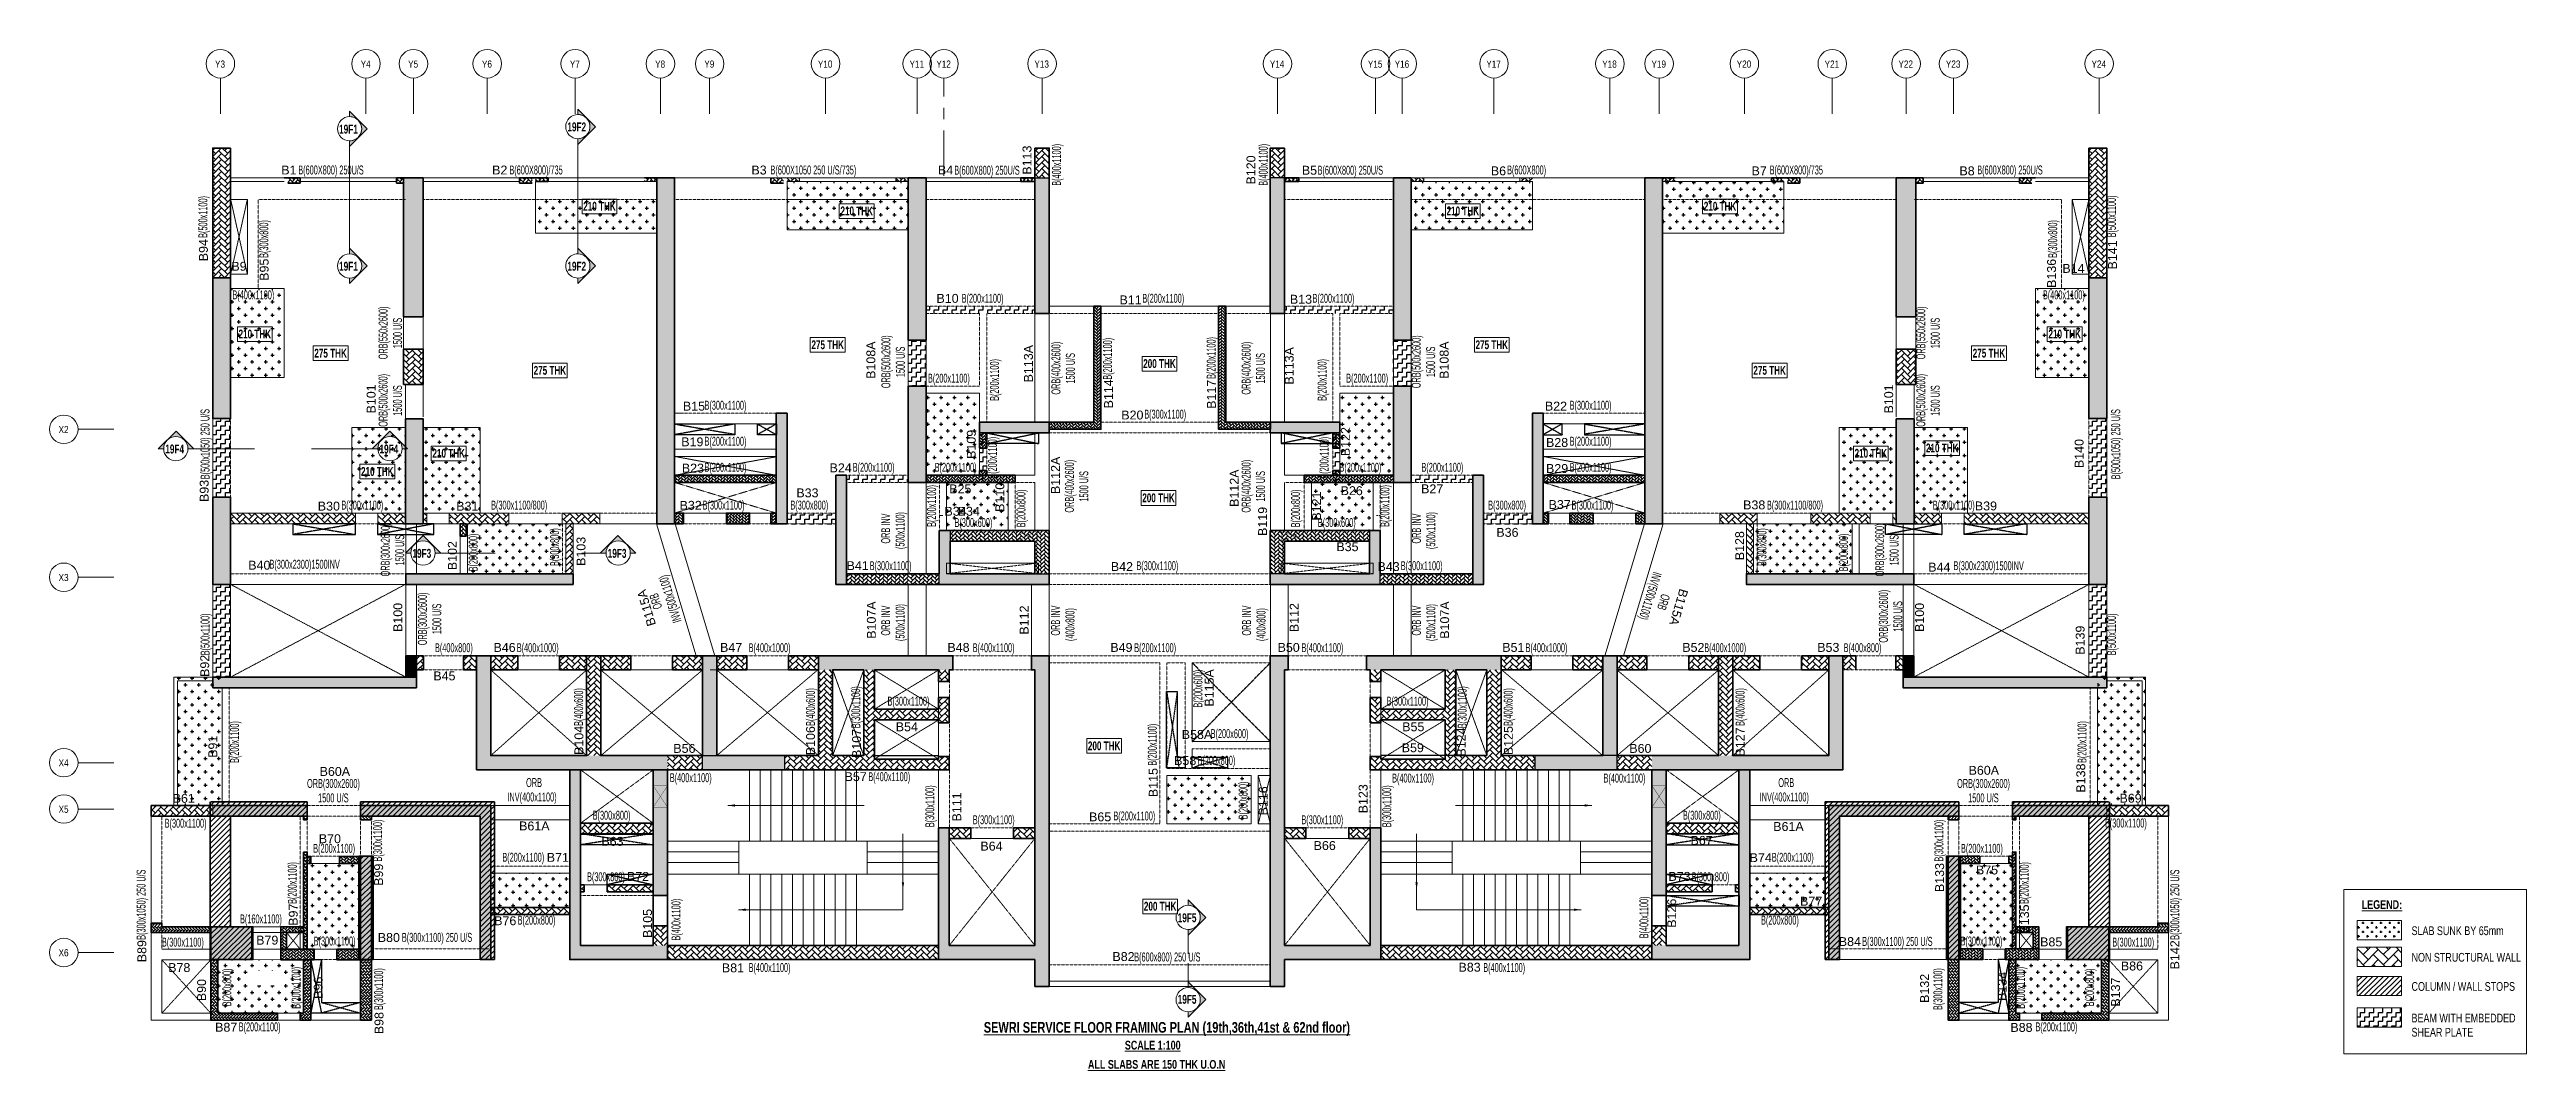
# Model space of a CAD drawing. Header units: millimetres. Extents: x 359 to 69803, y 211 to 28848.
import ezdxf
from ezdxf.enums import TextEntityAlignment as Align

# ---------------------------------------------------------------- set-up
doc = ezdxf.new("R2010")
doc.units = ezdxf.units.MM
doc.linetypes.add('Grid Line', pattern=[2222.5, 1270, -317.5, 317.5, -317.5])
doc.linetypes.add('HIDDEN', pattern=[0.375, 0.25, -0.125])
for name, color, linetype, lineweight in [('A-ANNO-DIMS', 8, 'Continuous', 15), ('A-DETL-MISC', 35, 'Continuous', 15), ('A-FLOR-IDEN', 11, 'Continuous', 9), ('A-GRIDS', 8, 'Continuous', 9), ('A-HIDD-ABVE', 8, 'HIDDEN', 20), ('G-ANNO-SYMB', 1, 'Continuous', 9), ('G-ANNO-TEXT', 231, 'Continuous', 9), ('S-BEAM', 7, 'Continuous', 18), ('S-BEAM-IDEN', 2, 'Continuous', 9), ('S-COL HATCH', 9, 'Continuous', 0), ('S-COLS', 5, 'Continuous', 35), ('S-GRIDS', 8, 'Continuous', 9), ('S-WALL', 4, 'Continuous', 18)]:
    doc.layers.add(name, color=color, linetype=linetype, lineweight=lineweight)
for name, color, linetype in [('Beam Nos', 7, 'Continuous'), ('changes', 7, 'Continuous'), ('CUTOUT', 4, 'Continuous'), ('HATCH', 8, 'Continuous'), ('S-CUTOUT', 1, 'Continuous'), ('SECTION LINE', 4, 'Continuous'), ('SUNK SLAB', 8, 'Continuous')]:
    doc.layers.add(name, color=color, linetype=linetype)
doc.styles.add('Arial Narrow', font='ARIALN.TTF', dxfattribs={"height": 400})
doc.styles.add('Dim.s & Anno.(Misc.)', font='ARIALN.TTF')
doc.styles.add('SC-BBS1', font='SansSerif')
doc.styles.add('Swis721 LtCn BT', font='swisscl.ttf', dxfattribs={"width": 0.9, "height": 233.355162})
doc.styles.add('Swis721 LtCn BT_2', font='swisscl.ttf', dxfattribs={"height": 244.992296})
doc.styles.add('Swis721 LtCn BT_B', font='', dxfattribs={"width": 0.9, "height": 246.918336})
doc.styles.get('Swis721 LtCn BT_B').set_extended_font_data('Swis721 LtCn BT', bold=True)
doc.dimstyles.new('A-GFC-100', dxfattribs={"dimscale": 100, "dimtxt": 1.75, "dimasz": 1.5, "dimexe": 1.5, "dimexo": 0, "dimgap": 1, "dimtad": 1, "dimdsep": 46, "dimtxsty": 'Dim.s & Anno.(Misc.)', "dimblk": 'ARCHTICK', "dimcen": 0, "dimdle": 1.5, "dimclrd": 256, "dimclre": 8, "dimclrt": 6, "dimazin": 2, "dimtfac": 1, "dimtix": 1, "dimtmove": 2, "dimatfit": 3, "dimfxl": 1, "dimtolj": 1, "dimlwd": -1, "dimlwe": 9, "dimarcsym": 0})
pattern_1 = [(0, (-31349252.73, 21120210.47), (187.5, 187.5), [93.75, -281.25]), (90, (-31349205.86, 21120163.6), (-187.5, 187.5), [93.75, -281.25])]
pattern_2 = [(0, (-31349252.73, 21119777.16), (187.5, 187.5), [93.75, -281.25]), (90, (-31349205.86, 21119730.29), (-187.5, 187.5), [93.75, -281.25])]
pattern_3 = [(45, (-31789586.34, 20784367.8), (0, 169.7056275), [360, -120]), (135, (-31789501.49, 20784452.65), (1e-14, 169.7056275), [360, -120])]
pattern_4 = [(45, (-31802317.5, 20729084.55), (0, 169.7056275), [360, -120]), (135, (-31802232.65, 20729169.4), (1e-14, 169.7056275), [360, -120])]
pattern_5 = [(45, (-31802317.5, 20729084.55), (0, 113.13708499), [240, -80]), (135, (-31802260.93, 20729141.12), (9e-15, 113.13708499), [240, -80])]
pattern_6 = [(45, (-31802317.5, 20677155.55), (0, 169.7056275), [360, -120]), (135, (-31802232.65, 20677240.4), (1e-14, 169.7056275), [360, -120])]
pattern_7 = [(45, (-31365336.03, 20949949.553), (0, 84.85281374), [180, -60]), (135, (-31365293.6, 20949991.98), (7e-15, 84.85281374), [180, -60])]
pattern_8 = [(45, (-31365336.03, 20948789.553), (0, 84.85281374), [180, -60]), (135, (-31365293.6, 20948831.98), (7e-15, 84.85281374), [180, -60])]
pattern_9 = [(45, (-31364586.025, 20948789.55), (0, 84.85281374), [180, -60]), (135, (-31364543.6, 20948831.98), (7e-15, 84.85281374), [180, -60])]
pattern_10 = [(45, (-31367286.02, 20948789.55), (0, 84.85281374), [180, -60]), (135, (-31367243.596, 20948831.98), (7e-15, 84.85281374), [180, -60])]
pattern_11 = [(45, (-15037.47, -17858.63), (0, 107.76307), [228.6, -76.2]), (135, (-14983.584, -17804.75), (7e-15, 107.76307), [228.6, -76.2])]
pattern_12 = [(45, (-18086.774, -17858.63), (0, 107.76307), [228.6, -76.2]), (135, (-18032.89, -17804.745), (7e-15, 107.76307), [228.6, -76.2])]
pattern_13 = [(45, (-15037.89, -17858.63), (0, 107.76307), [228.6, -76.2]), (135, (-14984.01, -17804.744), (7e-15, 107.76307), [228.6, -76.2])]
pattern_14 = [(45, (-31618808, 20746156.34), (0, 169.7056275), [360, -120]), (135, (-31618723.15, 20746241.2), (1e-14, 169.7056275), [360, -120])]
pattern_15 = [(45, (-31682274.25, 21473233.52), (-75.1300955, 75.1300955), [])]
pattern_16 = [(315, (-31087005.407, 20696461.4), (84.85281374, -1e-14), [180, -60]), (45, (-31086962.98, 20696418.974), (84.85281374, -2e-14), [180, -60])]
pattern_17 = [(315, (-62945036.31, 41480395.763), (84.85281374, -1e-14), [180, -60]), (45, (-62944993.88, 41480353.337), (84.85281374, -2e-14), [180, -60])]
pattern_18 = [(0, (-31789586.3, 20733546.73), (125, 125), [125, -125]), (90, (-31789461.3, 20733546.73), (-125, 125), [125, -125])]
pattern_19 = [(45, (-31087005.403, 20643352.79), (0, 84.85281374), [180, -60]), (135, (-31086962.977, 20643395.22), (7e-15, 84.85281374), [180, -60])]
pattern_20 = [(45, (-31345554.797, 20958994.845), (0, 84.85281374), [180, -60]), (135, (-31345512.37, 20959037.27), (7e-15, 84.85281374), [180, -60])]

msp = doc.modelspace()

# ---------------------------------------------------------------- texts
at = {"layer": 'A-FLOR-IDEN', "color": 1, "char_height": 246.9, "width": 1155, "attachment_point": 2, "line_spacing_factor": 0.964267, "style": 'Swis721 LtCn BT_B'}
for s, insert in [('210 THK', (15777, 24576)), ('210 THK', (22989, 24445)), ('210 THK', (39982, 24445)), ('210 THK', (47194, 24576)), ('210 THK', (6114, 20992)), ('210 THK', (56857, 20992)), ('275 THK', (8238, 20455)), ('275 THK', (22176, 20691)), ('200 THK', (31477, 20163)), ('275 THK', (40795, 20691)), ('275 THK', (54733, 20455)), ('275 THK', (14387, 19973)), ('275 THK', (48584, 19973)), ('210 THK', (11549, 17646, 0)), ('210 THK', (51422, 17646, 0)), ('210 THK', (53423, 17796)), ('210 THK', (9548, 17137)), ('200 THK', (31451, 16397)), ('200 THK', (29926, 9441)), ('200 THK', (31496, 4942))]:
    msp.add_mtext(s, dxfattribs=dict(at, insert=insert))
at = {"layer": 'Beam Nos', "style": 'SC-BBS1'}
for s, rotation, p in [('B113', 90, (27964, 25746)), ('B120', 90, (34242, 25470, 0)), ('B94', 90, (4873, 23220, 0)), ('B95', 90, (6576, 22672)), ('B136', 90, (56688, 22569)), ('B141', 90, (58397, 23088)), ('B108A', 90, (23586, 20135)), ('B113A', 90, (28003, 20036)), ('B113A', 90, (35314, 19976)), ('B108A', 90, (39659, 20135)), ('B114', 90, (30249, 19191)), ('B117', 90, (33133, 19178, 0)), ('B101', 90, (9574, 19048)), ('B101', 90, (52122, 19048)), ('B109', 90, (26402, 17773)), ('B122', 90, (36889, 17851, 0)), ('B112A', 90, (28761, 16904)), ('B140', 90, (57461, 17516)), ('B93', 90, (4895, 16467, 0)), ('B110', 90, (27202, 16288)), ('B112A', 90, (33775, 16544)), ('B119', 90, (34569, 15612, 0)), ('B121', 90, (36082, 16042, 0)), ('B128', 90, (47944, 14932)), ('B102', 90, (11852, 14652)), ('B103', 90, (15459, 14772)), ('B100', 90, (10324, 12919)), ('B115A', 106.56561, (17287, 13242)), ('B107A', 90, (23600, 12845)), ('B112', 90, (27883, 12845)), ('B112', 90, (35454, 12913)), ('B107A', 90, (39673, 12845)), ('B115A', 253.43439, (45844, 13263)), ('B100', 90, (52986, 12919)), ('B139', 90, (57489, 12281)), ('B92', 90, (4910, 11561, 0)), ('B115A', 90, (33073, 10942, 0)), ('B104', 90, (15401, 9470)), ('B106', 90, (21894, 9462)), ('B107', 90, (23186, 9384)), ('B124', 90, (40138, 9424)), ('B125', 90, (41459, 9464)), ('B127', 90, (47959, 9425)), ('B91', 90, (5137, 9291, 0)), ('B115', 90, (31503, 8287)), ('B138', 90, (57508, 8413)), ('B111', 90, (25994, 7604)), ('B116', 90, (34587, 7774, 0)), ('B123', 90, (37386, 7833)), ('B99', 90, (9785, 5701)), ('B133', 90, (53550, 5624, 0)), ('B97', 90, (7392, 4581, 0)), ('B126', 90, (46038, 4622)), ('B105', 90, (17324, 4335)), ('B135', 90, (55931, 4460, 0)), ('B89', 90, (3147, 3559, 0)), ('B142', 90, (60142, 3455)), ('B96', 90, (8090, 2530)), ('B132', 90, (53129, 2514, 0)), ('B134', 90, (55303, 2570)), ('B137', 90, (58483, 2409)), ('B90', 90, (4822, 2466)), ('B98', 90, (9796, 1540))]:
    msp.add_text(s, height=250, rotation=rotation, dxfattribs=at).set_placement(p, align=Align.BOTTOM_CENTER)
for s, p in [('B1', (7070, 25268)), ('B2', (12981, 25268)), ('B3', (20251, 25268)), ('B4', (25479, 25269)), ('B5', (35683, 25262)), ('B6', (40982, 25245)), ('B7', (48291, 25245)), ('B8', (54119, 25245)), ('B9', (5671, 22568)), ('B14', (57103, 22509)), ('B10', (25536, 21668)), ('B11', (30668, 21626)), ('B13', (35445, 21643)), ('B15', (18427, 18645)), ('B22', (42594, 18646)), ('B20', (30718, 18396)), ('B19', (18381, 17644)), ('B28', (42625, 17626, 0)), ('B23', (18397, 16907)), ('B24', (22539, 16914)), ('B29', (42625, 16896, 0)), ('B30', (8190, 15841)), ('B31', (12072, 15838)), ('B32', (18333, 15863)), ('B33', (21608, 16213)), ('B34', (25760, 15696)), ('B25', (25894, 16323)), ('B34', (26130, 15696)), ('B26', (36867, 16274)), ('B27', (39123, 16326)), ('B37', (42698, 15885)), ('B38', (48152, 15875)), ('B39', (54648, 15846)), ('B36', (41233, 15105)), ('B35', (36748, 14703)), ('B40', (6241, 14184)), ('B41', (23015, 14172)), ('B42', (30425, 14145)), ('B43', (37901, 14145)), ('B44', (53342, 14129)), ('B46', (13117, 11877)), ('B47', (19468, 11878)), ('B48', (25843, 11878)), ('B49', (30411, 11878)), ('B50', (35100, 11878)), ('B51', (41399, 11878)), ('B52', (46446, 11878)), ('B53', (50230, 11878)), ('B45', (11430, 11079)), ('B54', (24394, 9651)), ('B58A', (32529, 9435)), ('B55', (38594, 9651)), ('B56', (18158, 9045)), ('B58', (32199, 8704, 0)), ('B59', (38579, 9064, 0)), ('B60', (44960, 9045)), ('B60A', (8358, 8399)), ('B57', (22960, 8253)), ('B60A', (54589, 8431)), ('B61', (4121, 7645)), ('B69', (58704, 7647, 0)), ('B61A', (13951, 6870)), ('B65', (29814, 7125, 0)), ('B61A', (49112, 6854)), ('B70', (8219, 6512)), ('B71', (14610, 5989)), ('B63', (16140, 6438)), ('B64', (26768, 6304, 0)), ('B66', (36110, 6320, 0)), ('B67', (46677, 6465, 0)), ('B74', (48334, 5980)), ('B72', (16858, 5455)), ('B73', (46057, 5455)), ('B75', (54679, 5635, 0)), ('B77', (49748, 4757)), ('B76', (13136, 4211)), ('B79', (6463, 3667)), ('B80', (9872, 3741)), ('B82', (30469, 3207)), ('B84', (50834, 3626, 0)), ('B85', (56479, 3617, 0)), ('B78', (3996, 2898)), ('B81', (19520, 2889)), ('B83', (40172, 2908, 0)), ('B86', (58742, 2942, 0)), ('B87', (5312, 1224)), ('B88', (55645, 1219))]:
    msp.add_text(s, height=250, dxfattribs=at).set_placement(p, align=Align.BOTTOM_CENTER)
at = {"layer": 'G-ANNO-SYMB', "char_height": 250, "width": 707.09, "style": 'Swis721 LtCn BT_B'}
for s, insert, attachment_point in [('19F1', (8477, 26741), 1), ('19F2', (14877, 26803), 1), ('19F1', (8477, 22894), 1), ('19F2', (14877, 22894), 1), ('19F4', (3604, 17768), 1), ('19F4', (9610, 17768), 1), ('19F3', (10534, 14841), 1), ('19F3', (16008, 14841), 1), ('19F5', (31988, 4620), 1), ('19F5', (31988, 2079), 7)]:
    msp.add_mtext(s, dxfattribs=dict(at, insert=insert, attachment_point=attachment_point))
at = {"layer": 'G-ANNO-TEXT', "color": 7, "char_height": 244.99, "attachment_point": 1, "line_spacing_factor": 0.971848, "style": 'Swis721 LtCn BT_2'}
for s, insert, width in [('\\fSwis721 LtCn BT|b1|i0|c0|p34|;\\LLEGEND:', (65185, 4987), 1299), ('SLAB SUNK BY 65mm', (66581, 4254), 3845.24), ('NON STRUCTURAL WALL', (66581, 3508), 3845.24), ('COLUMN / WALL STOPS', (66581, 2691), 3845.24), ('BEAM WITH EMBEDDED SHEAR PLATE', (66581, 1804), 3043.58)]:
    msp.add_mtext(s, dxfattribs=dict(at, insert=insert, width=width))
at = {"layer": 'G-ANNO-TEXT', "color": 6, "insert": (26552, 1571), "char_height": 300, "width": 11144.73, "attachment_point": 1, "line_spacing_factor": 0.971848, "style": 'Swis721 LtCn BT_2'}
msp.add_mtext('{\\fSwis721 LtCn BT|b1|i0|c0|p34;\\LSEWRI SERVICE FLOOR FRAMING PLAN (19th,36th,41st & 62nd floor)}', dxfattribs=at)
at = {"layer": 'G-ANNO-TEXT', "color": 1, "char_height": 244.99, "attachment_point": 1, "line_spacing_factor": 0.971848, "style": 'Swis721 LtCn BT_2'}
for s, insert, width in [('{\\fSwis721 LtCn BT|b1|i0|c0|p34;\\LSCALE 1:100}', (30507, 1044), 1551.04), ('{\\fSwis721 LtCn BT|b1|i0|c0|p34;\\LALL SLABS ARE 150 THK U.O.N}', (29473, 505), 3728.69)]:
    msp.add_mtext(s, dxfattribs=dict(at, insert=insert, width=width))
at = {"layer": 'S-BEAM-IDEN', "style": 'Swis721 LtCn BT', "width": 0.8}
for s, rotation, p in [('B(400x1100)', 90, (28715, 25027)), ('B(400x1100)', 90, (34513, 25027)), ('B(600X800) 250U/S', 360, (7333, 25345, 0)), ('B(600X800)/735', 360, (13253, 25345)), ('B(600X1050 250 U/S/735)', 360, (20572, 25345)), ('B(600X800) 250U/S', 360, (25724, 25338)), ('B(600X800) 250U/S', 360, (35911, 25338)), ('B(600X800)/735', 360, (48585, 25345)), ('B(600X800) 250U/S', 360, (54405, 25345, 0)), ('B(500x1100)', 90, (4784, 23565)), ('B(500x1100)', 90, (58294, 23580)), ('B(300x800)', 90, (6492, 23004)), ('B(300x800)', 90, (56645, 23004)), ('B(400x1100)', 360, (5486, 21841)), ('ORB(550x2600)', 90, (9835, 20158)), ('B(200x1100)', 360, (25931, 21745)), ('B(200x1100)', 360, (30997, 21745)), ('ORB(550x2600)', 90, (52948, 20158)), ('1500 U/S', 90, (10240, 20468)), ('1500 U/S', 90, (53353, 20468)), ('ORB(500x2600)', 90, (23933, 19349)), ('1500 U/S', 90, (24338, 19660)), ('B(200x1100)', 90, (26976, 18993)), ('ORB(400x2600)', 90, (28700, 19169)), ('1500 U/S', 90, (29105, 19480)), ('B(200x1100)', 90, (30145, 19587)), ('B(200x1100)', 90, (33053, 19610)), ('ORB(400x2600)', 90, (34032, 19169)), ('1500 U/S', 90, (34437, 19480)), ('B(200x1100)', 90, (36162, 18993)), ('ORB(500x2600)', 90, (38800, 19349)), ('1500 U/S', 90, (39205, 19660)), ('ORB(500x2600)', 90, (9835, 18266)), ('B(200x1100)', 360, (24987, 19505)), ('ORB(500x2600)', 90, (52948, 18266)), ('B(500x1050) 250 U/S', 90, (4844, 16795)), ('1500 U/S', 90, (10240, 18576)), ('B(300x1100)', 360, (18723, 18745)), ('B(300x1100)', 360, (31051, 18495)), ('1500 U/S', 90, (53353, 18576)), ('B(500x1050) 250 U/S', 90, (58412, 16791)), ('B(200x1100)', 360, (18723, 17735)), ('B(200x1100)', 90, (26920, 16810)), ('B(200x1100)', 90, (36218, 16810)), ('B(200x1100)', 360, (18723, 17005)), ('B(200x1100)', 360, (22877, 17005)), ('B(200x1100)', 360, (25175, 17005)), ('ORB(400x2600)', 90, (29077, 15859)), ('1500 U/S', 90, (29482, 16170)), ('ORB(400x2600)', 90, (34032, 15859)), ('1500 U/S', 90, (34437, 16170)), ('B(300x1100)', 360, (8541, 15945)), ('B(300x1100/800)', 360, (12739, 15945)), ('B(300x1100)', 360, (18669, 15945)), ('B(300x800)', 360, (21131, 15945)), ('B(200x1100)', 90, (25214, 15459)), ('B(200x800)', 90, (27720, 15446)), ('B(200x800)', 90, (35418, 15446)), ('B(200x1100)', 90, (37924, 15459)), ('ORB(300x2600)', 90, (9897, 14070)), ('B(300x800)', 90, (14644, 14361)), ('ORB INV', 90, (23926, 14991)), ('(500x1100)', 90, (24331, 14837)), ('B(300x600)', 360, (25732, 15455)), ('B(300x600)', 360, (35918, 15455)), ('ORB INV', 90, (38806, 14991)), ('(500x1100)', 90, (39211, 14837)), ('B(300x800)', 90, (48494, 14361)), ('ORB(300x2600)', 90, (51795, 14070)), ('1500 U/S', 90, (10302, 14380)), ('B(200x800)', 90, (12361, 14210)), ('B(200x800)', 90, (50777, 14210)), ('1500 U/S', 90, (52200, 14380)), ('B(300x2300)1500INV', 360, (6526, 14285)), ('INV(500x1100)', 107.27979, (18082, 12815, 0)), ('B(300x1100)', 360, (23353, 14245)), ('B(300x1100)', 360, (38242, 14245)), ('INV(500x1100)', 252.72021, (45325, 14217, 0)), ('B(300x2300)1500INV', 360, (53739, 14245)), ('ORB(300x2600)', 90, (10937, 12138)), ('1500 U/S', 90, (11342, 12449)), ('ORB', 107.27979, (17540, 13194, 0)), ('ORB INV', 90, (23926, 12410)), ('(500x1100)', 90, (24331, 12257)), ('ORB INV', 90, (28688, 12410)), ('ORB INV', 90, (34045, 12410)), ('ORB INV', 90, (38806, 12410)), ('(500x1100)', 90, (39211, 12257)), ('ORB', 252.72021, (45557, 13598, 0)), ('ORB(300x2600)', 90, (51899, 12212)), ('1500 U/S', 90, (52304, 12522)), ('B(500x1100)', 90, (4844, 11857)), ('(400x800)', 90, (29093, 12257)), ('(400x800)', 90, (34450, 12257)), ('B(500x1100)', 90, (58294, 11857)), ('B(400x800)', 360, (11166, 11945)), ('B(400x1000)', 360, (13459, 11945)), ('B(400x1000)', 360, (19959, 11945)), ('B(400x1100)', 360, (26241, 11945)), ('B(200x1100)', 360, (30769, 11945)), ('B(200x600)', 90, (32681, 10392)), ('B(400x600)', 90, (15317, 9876)), ('B(400x600)', 90, (21817, 9876)), ('B(300x1100)', 90, (23087, 9813)), ('B(300x1100)', 360, (23854, 10445)), ('B(300x1100)', 90, (40090, 9813)), ('B(400x600)', 90, (41380, 9876)), ('B(400x600)', 90, (47880, 9876)), ('B(200x1100)', 90, (5670, 8837)), ('B(200x1100)', 90, (31402, 8761)), ('B(200x600)', 360, (32913, 9535, 0)), ('B(200x1100)', 90, (57468, 8837)), ('B(200x800)', 360, (32544, 8785)), ('ORB(300x2600)', 360, (7579, 8137)), ('ORB', 360, (13720, 8161)), ('B(400x1100)', 360, (17749, 8299)), ('B(400x1100)', 360, (23315, 8327)), ('B(400x1100)', 360, (38000, 8288)), ('B(400x1100)', 360, (43927, 8288)), ('1500 U/S', 360, (7889, 7732)), ('INV(400x1100)', 360, (13197, 7757)), ('B(300x1100)', 90, (25164, 7035)), ('B(200x800)', 90, (33947, 7254)), ('B(300x1100)', 90, (37974, 7035)), ('B(300x1100)', 90, (9682, 6072)), ('B(300x800)', 360, (15587, 7245)), ('B(300x1100)', 360, (26243, 7119)), ('B(200x1100)', 360, (30186, 7225)), ('B(300x800)', 360, (46153, 7245)), ('B(300x1100)', 90, (53456, 6072)), ('B(200x1100)', 360, (7751, 6317)), ('B(200x1100)', 360, (13054, 6066)), ('B(300x1050) 250 U/S', 90, (3051, 3877)), ('B(200x1100)', 90, (7290, 4883)), ('B(300x800)', 360, (15429, 5520)), ('B(200x1100)', 90, (55848, 4883)), ('B(300x1050) 250 U/S', 90, (60070, 3877)), ('B(400x1100)', 90, (18047, 3855, 0)), ('B(400x1100)', 90, (45185, 3918)), ('B(160x1100)', 360, (5700, 4337)), ('B(200x800)', 360, (13482, 4303)), ('B(300x1100)', 360, (3510, 3687)), ('B(300x1100)', 360, (7764, 3717)), ('B(300x1100) 250 U/S', 360, (10237, 3820)), ('B(600x800) 250 U/S', 360, (30769, 3270)), ('B(300x1100) 250 U/S', 360, (51180, 3707)), ('B(200x800)', 90, (5456, 2011)), ('B(200x1100)', 90, (7397, 1942)), ('B(300x1100)', 90, (9711, 1906)), ('B(400x1100)', 360, (19959, 2973)), ('B(400x1100)', 360, (40555, 2973)), ('B(300x1100)', 90, (53427, 1906)), ('B(200x1100)', 90, (55741, 1942)), ('B(200x800)', 90, (57682, 2011)), ('B(200x1100)', 360, (5663, 1310))]:
    msp.add_text(s, height=250, rotation=rotation, dxfattribs=at).set_placement(p)
for s, p in [('B(600X800)', (41223, 25345)), ('B(200x1100)', (35769, 21745)), ('B(400x1100)', (56247, 21841)), ('B(200x1100)', (36713, 19505)), ('B(300x1100)', (42977, 18745)), ('B(200x1100)', (42977, 17735)), ('B(200x1100)', (36525, 17005)), ('B(200x1100)', (38823, 17005)), ('B(200x1100)', (42977, 17005)), ('B(300x800)', (40694, 15945)), ('B(300x1100)', (43031, 15945)), ('B(300x1100/800)', (48508, 15945)), ('B(300x1100)', (53159, 15945)), ('B(300x1100)', (30832, 14245)), ('B(400x1100)', (35459, 11945)), ('B(400x1000)', (41741, 11945)), ('B(400x1000)', (46751, 11945)), ('B(400x800)', (50659, 11945)), ('B(300x1100)', (37846, 10445)), ('ORB', (48828, 8161)), ('ORB(300x2600)', (53841, 8137)), ('INV(400x1100)', (48306, 7757)), ('1500 U/S', (54152, 7732)), ('B(300x1100)', (3587, 7022, 0)), ('B(300x1100)', (35457, 7119)), ('B(300x1100)', (57984, 7027, 0)), ('B(200x1100)', (48646, 6066)), ('B(200x1100)', (53949, 6317)), ('B(300x800)', (46397, 5520)), ('B(200x800)', (48343, 4303)), ('B(300x1100)', (53936, 3717)), ('B(300x1100)', (58190, 3687)), ('B(200x1100)', (56037, 1310))]:
    msp.add_text(s, height=250, dxfattribs=at).set_placement(p)

# ---------------------------------------------------------------- blocks, each defined once
blk = doc.blocks.new('_ARCHTICK')
at = {"color": 0, "linetype": 'ByBlock', "const_width": 0.15}
blk.add_lwpolyline([(-0.5, -0.5), (0.5, 0.5)], dxfattribs=at)
blk = doc.blocks.new('A$Cbe320e20')
at = {"layer": 'S-COL HATCH'}
h = blk.add_hatch(dxfattribs=at)
h.set_pattern_fill('AR-HBONE', color=256, scale=30)
h.set_pattern_definition(pattern_4)
h.paths.add_polyline_path([(-7796, 17040), (-7296, 17040), (-7296, 13401), (-7796, 13401)])
h = blk.add_hatch(dxfattribs=at)
h.set_pattern_fill('AR-HBONE', color=256, scale=30)
h.set_pattern_definition(pattern_4)
h.paths.add_polyline_path([(15654, 17040), (15254, 17040), (15254, 16206), (15254, 16206), (15654, 16206)])
h = blk.add_hatch(dxfattribs=at)
h.set_pattern_fill('AR-HBONE', color=256, scale=30)
h.set_pattern_definition(pattern_4)
h.paths.add_polyline_path([(21854, 17040), (22254, 17040), (22254, 16206), (22254, 16206), (21854, 16206)])
h = blk.add_hatch(dxfattribs=at)
h.set_pattern_fill('AR-HBONE', color=256, scale=30)
h.set_pattern_definition(pattern_4)
h.paths.add_polyline_path([(45304, 17040), (44804, 17040), (44804, 13401), (45304, 13401)])
at = {"layer": 'S-COL HATCH', "transparency": 33554687}
h = blk.add_hatch(color=256, dxfattribs=at)
h.dxf.hatch_style = 1
h.paths.add_polyline_path([(-1896, 16200), (-2446, 16200), (-2446, 12310), (-1896, 12310)])
h = blk.add_hatch(color=256, dxfattribs=at)
h.dxf.hatch_style = 1
h.paths.add_polyline_path([(4654, 6500), (5154, 6500), (5154, 16200), (4654, 16200)])
h = blk.add_hatch(color=256, dxfattribs=at)
h.dxf.hatch_style = 1
h.paths.add_polyline_path([(11704, 11650), (12204, 11650), (12204, 16200), (11704, 16200)])
h = blk.add_hatch(color=256, dxfattribs=at)
h.dxf.hatch_style = 1
h.paths.add_polyline_path([(15254, 16206), (15654, 16206), (15654, 12400), (15254, 12400)])
h = blk.add_hatch(color=256, dxfattribs=at)
h.dxf.hatch_style = 1
h.paths.add_polyline_path([(22254, 16206), (21854, 16206), (21854, 12400), (22254, 12400)])
h = blk.add_hatch(color=256, dxfattribs=at)
h.dxf.hatch_style = 1
h.paths.add_polyline_path([(25804, 16200), (25304, 16200), (25304, 11650), (25804, 11650)])
h = blk.add_hatch(color=256, dxfattribs=at)
h.dxf.hatch_style = 1
h.paths.add_polyline_path([(32854, 16200), (32354, 16200), (32354, 6500), (32854, 6500)])
h = blk.add_hatch(color=256, dxfattribs=at)
h.dxf.hatch_style = 1
h.paths.add_polyline_path([(39404, 12310), (39954, 12310), (39954, 16200), (39404, 16200)])
h = blk.add_hatch(color=256, dxfattribs=at)
h.dxf.hatch_style = 1
h.paths.add_polyline_path([(-7296, 13401), (-7796, 13401), (-7796, 9451), (-7296, 9451)])
h = blk.add_hatch(color=256, dxfattribs=at)
h.dxf.hatch_style = 1
h.paths.add_polyline_path([(44804, 13401), (45304, 13401), (45304, 9451), (44804, 9451)])
at = {"layer": 'S-COL HATCH'}
h = blk.add_hatch(dxfattribs=at)
h.set_pattern_fill('AR-HBONE', color=256, scale=30)
h.set_pattern_definition(pattern_4)
h.paths.add_polyline_path([(-1896, 11400), (-2446, 11400), (-2446, 10410), (-1896, 10410)])
h = blk.add_hatch(dxfattribs=at)
h.set_pattern_fill('AR-HBONE', color=256, scale=30)
h.set_pattern_definition(pattern_4)
h.paths.add_polyline_path([(39404, 10410), (39954, 10410), (39954, 11400), (39404, 11400)])
at = {"layer": 'S-COL HATCH', "transparency": 33554687}
h = blk.add_hatch(color=256, dxfattribs=at)
h.dxf.hatch_style = 1
h.paths.add_polyline_path([(12204, 10360), (11704, 10360), (11704, 7660), (12204, 7660)])
h = blk.add_hatch(color=256, dxfattribs=at)
h.dxf.hatch_style = 1
h.paths.add_polyline_path([(25304, 7660), (25804, 7660), (25804, 10360), (25304, 10360)])
h = blk.add_hatch(color=256, dxfattribs=at)
h.dxf.hatch_style = 1
h.paths.add_polyline_path([(-1896, 9200), (-1896, 9200), (-1896, 9300), (-1896, 9440), (-2396, 9440), (-2396, 6500), (-1896, 6500)])
h = blk.add_hatch(color=256, dxfattribs=at)
h.dxf.hatch_style = 1
h.paths.add_polyline_path([(8304, 6500), (8304, 9600), (8004, 9600), (8004, 6500)])
h = blk.add_hatch(color=256, dxfattribs=at)
h.dxf.hatch_style = 1
h.paths.add_polyline_path([(15654, 9350), (13704, 9350), (13704, 9050), (15654, 9050)])
h = blk.add_hatch(color=256, dxfattribs=at)
h.dxf.hatch_style = 1
h.paths.add_polyline_path([(21854, 9350), (23804, 9350), (23804, 9050), (21854, 9050)])
h = blk.add_hatch(color=256, dxfattribs=at)
h.dxf.hatch_style = 1
h.paths.add_polyline_path([(29204, 9600), (29204, 6500), (29504, 6500), (29504, 9600)])
h = blk.add_hatch(color=256, dxfattribs=at)
h.dxf.hatch_style = 1
h.paths.add_polyline_path([(39404, 9200), (39404, 9200), (39404, 9300), (39404, 9440), (39904, 9440), (39904, 6500), (39404, 6500)])
at = {"layer": 'S-COL HATCH'}
h = blk.add_hatch(dxfattribs=at)
h.set_pattern_fill('AR-HBONE', color=256, scale=15)
h.set_pattern_definition(pattern_7)
h.paths.add_polyline_path([(5154, 7860), (5154, 7660), (8004, 7660), (8004, 7860)])
at = {"layer": 'S-COL HATCH', "transparency": 33554687}
h = blk.add_hatch(color=256, dxfattribs=at)
h.dxf.hatch_style = 1
h.paths.add_polyline_path([(9974, 7860), (9674, 7860), (9674, 4800), (9974, 4800), (9974, 5100)])
h = blk.add_hatch(color=256, dxfattribs=at)
h.dxf.hatch_style = 1
h.paths.add_polyline_path([(27534, 7860), (27834, 7860), (27834, 4800), (27534, 4800), (27534, 5100)])
at = {"layer": 'S-COL HATCH'}
h = blk.add_hatch(dxfattribs=at)
h.set_pattern_fill('AR-HBONE', color=256, scale=15)
h.set_pattern_definition(pattern_7)
h.paths.add_polyline_path([(29504, 7860), (29504, 7660), (32354, 7660), (32354, 7860)])
at = {"layer": 'S-COL HATCH', "transparency": 33554687}
h = blk.add_hatch(color=256, dxfattribs=at)
h.dxf.hatch_style = 1
h.paths.add_polyline_path([(-7796, 4800), (-7296, 4800), (-7296, 7251), (-7796, 7251)])
h = blk.add_hatch(color=256, dxfattribs=at)
h.dxf.hatch_style = 1
h.paths.add_polyline_path([(45304, 7251), (44804, 7251), (44804, 4800), (45304, 4800)])
at = {"layer": 'S-COL HATCH'}
h = blk.add_hatch(dxfattribs=at)
h.set_pattern_fill('AR-HBONE', color=256, scale=30)
h.set_pattern_definition(pattern_4)
h.paths.add_polyline_path([(-3786, 6799), (-7294, 6799), (-7294, 6501), (-3786, 6501)])
h = blk.add_hatch(dxfattribs=at)
h.set_pattern_fill('AR-HBONE', color=256, scale=30)
h.set_pattern_definition(pattern_4)
h.paths.add_polyline_path([(-2396, 6799), (-3166, 6799), (-3166, 6499), (-2615, 6499), (-2615, 6500), (-2396, 6500)])
h = blk.add_hatch(dxfattribs=at)
h.set_pattern_fill('AR-HBONE', color=256, scale=30)
h.set_pattern_definition(pattern_4)
h.paths.add_polyline_path([(-1795, 6800), (-1896, 6800), (-1896, 6500), (-1795, 6500)])
h = blk.add_hatch(dxfattribs=at)
h.set_pattern_fill('AR-HBONE', color=256, scale=30)
h.set_pattern_definition(pattern_4)
h.paths.add_polyline_path([(504, 6800), (-1165, 6800), (-1165, 6500), (504, 6500)])
h = blk.add_hatch(dxfattribs=at)
h.set_pattern_fill('AR-HBONE', color=256, scale=20)
h.set_pattern_definition([(45, (-31797377.5, 20724184.55), (0, 113.13708499), [240, -80]), (135, (-31797320.93, 20724241.12), (9e-15, 113.13708499), [240, -80])])
h.paths.add_polyline_path([(-696, 6150), (-696, 6500), (-856, 6500), (-856, 6150)])
h = blk.add_hatch(dxfattribs=at)
h.set_pattern_fill('AR-HBONE', color=256, scale=30)
h.set_pattern_definition(pattern_4)
h.paths.add_polyline_path([(2004, 6800), (2004, 6500), (3054, 6500), (3054, 6800)])
h = blk.add_hatch(dxfattribs=at)
h.set_pattern_fill('AR-HBONE', color=256, scale=30)
h.set_pattern_definition(pattern_4)
h.paths.add_polyline_path([(2304, 6500), (2104, 6500), (2104, 5100), (2304, 5100)])
h = blk.add_hatch(dxfattribs=at)
h.set_pattern_fill('AR-HBONE', color=256, scale=15)
h.set_pattern_definition(pattern_10)
h.paths.add_polyline_path([(5154, 6800), (5154, 6500), (5404, 6500), (5404, 6800)])
h = blk.add_hatch(dxfattribs=at)
h.set_pattern_fill('AR-HBONE', color=256, scale=15)
h.set_pattern_definition(pattern_8)
h.paths.add_polyline_path([(6604, 6800), (6604, 6500), (7254, 6500), (7254, 6800)])
h = blk.add_hatch(dxfattribs=at)
h.set_pattern_fill('AR-HBONE', color=256, scale=15)
h.set_pattern_definition(pattern_9)
h.paths.add_polyline_path([(7854, 6800), (7854, 6500), (8004, 6500), (8004, 6800)])
at = {"layer": 'S-COL HATCH', "transparency": 33554687}
h = blk.add_hatch(color=256, dxfattribs=at)
h.dxf.hatch_style = 1
h.paths.add_polyline_path([(12574, 6310), (12874, 6310), (12874, 5100), (15654, 5100), (15654, 4800), (12574, 4800)])
at = {"layer": 'S-COL HATCH'}
h = blk.add_hatch(dxfattribs=at)
h.set_pattern_fill('AR-HBONE', color=256, scale=20)
h.set_pattern_definition(pattern_5)
h.paths.add_polyline_path([(15254, 6010), (15254, 5100), (15254, 5100), (15254, 5100), (15654, 5100), (15654, 6310), (12874, 6310), (12874, 6010), (12874, 6010)])
h = blk.add_hatch(dxfattribs=at)
h.set_pattern_fill('AR-HBONE', color=256, scale=20)
h.set_pattern_definition(pattern_5)
h.paths.add_polyline_path([(22254, 6010), (22254, 5100), (22254, 5100), (22254, 5100), (21854, 5100), (21854, 6310), (24634, 6310), (24634, 6010), (24634, 6010)])
at = {"layer": 'S-COL HATCH', "transparency": 33554687}
h = blk.add_hatch(color=256, dxfattribs=at)
h.dxf.hatch_style = 1
h.paths.add_polyline_path([(24934, 6310), (24634, 6310), (24634, 5100), (21854, 5100), (21854, 4800), (24934, 4800)])
at = {"layer": 'S-COL HATCH'}
h = blk.add_hatch(dxfattribs=at)
h.set_pattern_fill('AR-HBONE', color=256, scale=15)
h.set_pattern_definition(pattern_9)
h.paths.add_polyline_path([(29654, 6500), (29654, 6800), (29504, 6800), (29504, 6500)])
h = blk.add_hatch(dxfattribs=at)
h.set_pattern_fill('AR-HBONE', color=256, scale=15)
h.set_pattern_definition(pattern_8)
h.paths.add_polyline_path([(30904, 6500), (30904, 6800), (30254, 6800), (30254, 6500)])
h = blk.add_hatch(dxfattribs=at)
h.set_pattern_fill('AR-HBONE', color=256, scale=15)
h.set_pattern_definition(pattern_10)
h.paths.add_polyline_path([(32354, 6500), (32354, 6800), (32104, 6800), (32104, 6500)])
h = blk.add_hatch(dxfattribs=at)
h.set_pattern_fill('AR-HBONE', color=256, scale=30)
h.set_pattern_definition(pattern_4)
h.paths.add_polyline_path([(34454, 6800), (34454, 6500), (35504, 6500), (35504, 6800)])
h = blk.add_hatch(dxfattribs=at)
h.set_pattern_fill('AR-HBONE', color=256, scale=30)
h.set_pattern_definition(pattern_4)
h.paths.add_polyline_path([(35204, 6500), (35404, 6500), (35404, 5100), (35204, 5100)])
h = blk.add_hatch(dxfattribs=at)
h.set_pattern_fill('AR-HBONE', color=256, scale=30)
h.set_pattern_definition(pattern_4)
h.paths.add_polyline_path([(37004, 6800), (38674, 6800), (38674, 6500), (37004, 6500)])
h = blk.add_hatch(dxfattribs=at)
h.set_pattern_fill('AR-HBONE', color=256, scale=30)
h.set_pattern_definition(pattern_4)
h.paths.add_polyline_path([(39304, 6800), (39404, 6800), (39404, 6500), (39304, 6500)])
h = blk.add_hatch(dxfattribs=at)
h.set_pattern_fill('AR-HBONE', color=256, scale=30)
h.set_pattern_definition(pattern_4)
h.paths.add_polyline_path([(39904, 6799), (40675, 6799), (40675, 6499), (40124, 6499), (40124, 6500), (39904, 6500)])
h = blk.add_hatch(dxfattribs=at)
h.set_pattern_fill('AR-HBONE', color=256, scale=30)
h.set_pattern_definition(pattern_4)
h.paths.add_polyline_path([(41295, 6799), (44803, 6799), (44803, 6501), (41295, 6501)])
at = {"layer": 'S-COL HATCH', "transparency": 33554687}
h = blk.add_hatch(color=256, dxfattribs=at)
h.dxf.hatch_style = 1
h.paths.add_polyline_path([(2304, 5100), (2104, 5100), (-2086, 5100), (-2086, 4800), (2304, 4800)])
h.paths.add_polyline_path([(-2086, 5100), (-2385, 5100), (-2385, 4800), (-2086, 4800)])
at = {"layer": 'S-COL HATCH'}
h = blk.add_hatch(dxfattribs=at)
h.set_pattern_fill('AR-HBONE', color=256, scale=20)
h.set_pattern_definition(pattern_5)
h.paths.add_polyline_path([(12574, 5100), (9974, 5100), (9974, 4800), (12574, 4800)])
h = blk.add_hatch(dxfattribs=at)
h.set_pattern_fill('AR-HBONE', color=256, scale=20)
h.set_pattern_definition(pattern_5)
h.paths.add_polyline_path([(24934, 5100), (24934, 4800), (27534, 4800), (27534, 5100)])
at = {"layer": 'S-COL HATCH', "transparency": 33554687}
h = blk.add_hatch(color=256, dxfattribs=at)
h.dxf.hatch_style = 1
h.paths.add_polyline_path([(35204, 5100), (35404, 5100), (39594, 5100), (39594, 4800), (35204, 4800)])
h.paths.add_polyline_path([(39594, 5100), (39894, 5100), (39894, 4800), (39594, 4800)])
h = blk.add_hatch(color=256, dxfattribs=at)
h.dxf.hatch_style = 1
h.paths.add_polyline_path([(-2086, 2800), (-2385, 2800), (-2385, 2200), (-2086, 2200)])
at = {"layer": 'S-COL HATCH'}
h = blk.add_hatch(dxfattribs=at)
h.set_pattern_fill('AR-HBONE', color=256, scale=30)
h.set_pattern_definition(pattern_14)
h.paths.add_polyline_path([(-1885, 2400), (-1885, 2800), (-2085, 2800), (-2085, 2400)])
h = blk.add_hatch(dxfattribs=at)
h.set_pattern_fill('AR-HBONE', color=256, scale=30)
h.set_pattern_definition(pattern_14)
h.paths.add_polyline_path([(-400, 2400), (-400, 2800), (-765, 2800), (-765, 2400), (-676, 2400)])
at = {"layer": 'S-COL HATCH', "transparency": 33554687}
h = blk.add_hatch(color=256, dxfattribs=at)
h.dxf.hatch_style = 1
h.paths.add_polyline_path([(4954, -400), (4954, 0), (0, 0), (0, 2800), (-400, 2800), (-400, -400)])
at = {"layer": 'S-COL HATCH'}
h = blk.add_hatch(dxfattribs=at)
h.set_pattern_fill('AR-HBONE', color=256, scale=30)
h.set_pattern_definition(pattern_14)
h.paths.add_polyline_path([(758, 2400), (758, 2800), (0, 2800), (0, 2400)])
h = blk.add_hatch(dxfattribs=at)
h.set_pattern_fill('AR-HBONE', color=256, scale=30)
h.set_pattern_definition(pattern_14)
h.paths.add_polyline_path([(2684, 2800), (1928, 2800), (1928, 2400), (2684, 2400)])
h = blk.add_hatch(dxfattribs=at)
h.set_pattern_fill('AR-HBONE', color=256, scale=30)
h.set_pattern_definition(pattern_4)
h.paths.add_polyline_path([(2684, 0), (3084, 0), (3084, 2800), (2684, 2800)])
h = blk.add_hatch(dxfattribs=at)
h.set_pattern_fill('AR-HBONE', color=256, scale=30)
h.set_pattern_definition(pattern_14)
h.paths.add_polyline_path([(3925, 2800), (3084, 2800), (3084, 2400), (3925, 2400)])
h = blk.add_hatch(dxfattribs=at)
h.set_pattern_fill('AR-HBONE', color=256, scale=30)
h.set_pattern_definition(pattern_14)
h.paths.add_polyline_path([(5935, 2400), (5935, 2800), (5095, 2800), (5095, 2400)])
at = {"layer": 'S-COL HATCH', "transparency": 33554687}
h = blk.add_hatch(color=256, dxfattribs=at)
h.dxf.hatch_style = 1
h.paths.add_polyline_path([(5934, 2800), (6334, 2800), (6334, 0), (5934, 0)])
at = {"layer": 'S-COL HATCH'}
h = blk.add_hatch(dxfattribs=at)
h.set_pattern_fill('AR-HBONE', color=256, scale=30)
h.set_pattern_definition(pattern_14)
h.paths.add_polyline_path([(7175, 2400), (7175, 2800), (6335, 2800), (6335, 2400)])
h = blk.add_hatch(dxfattribs=at)
h.set_pattern_fill('AR-HBONE', color=256, scale=30)
h.set_pattern_definition(pattern_14)
h.paths.add_polyline_path([(9185, 2400), (9185, 2800), (8345, 2800), (8345, 2400), (8675, 2400)])
at = {"layer": 'S-COL HATCH', "transparency": 33554687}
h = blk.add_hatch(color=256, dxfattribs=at)
h.dxf.hatch_style = 1
h.paths.add_polyline_path([(9184, 2800), (12954, 2800), (12954, 2400), (9184, 2400)])
h = blk.add_hatch(color=256, dxfattribs=at)
h.dxf.hatch_style = 1
h.paths.add_polyline_path([(12854, -2025), (12554, -2025), (12554, -5325), (12554, -5725), (15254, -5725), (15254, -6475), (15654, -6475), (15654, -5325), (15654, -5325), (15654, 2800), (15154, 2800), (15154, 2400), (15254, 2400), (15254, -5325), (15254, -5325), (12854, -5325), (12854, -5325)])
h = blk.add_hatch(color=256, dxfattribs=at)
h.dxf.hatch_style = 1
h.paths.add_polyline_path([(24654, -2025), (24954, -2025), (24954, -5325), (24954, -5725), (22254, -5725), (22254, -6475), (21854, -6475), (21854, -5325), (21854, -5325), (21854, 2800), (22354, 2800), (22354, 2400), (22254, 2400), (22254, -5325), (22254, -5325), (24654, -5325), (24654, -5325)])
h = blk.add_hatch(color=256, dxfattribs=at)
h.dxf.hatch_style = 1
h.paths.add_polyline_path([(28324, 2800), (24554, 2800), (24554, 2400), (28324, 2400)])
at = {"layer": 'S-COL HATCH'}
h = blk.add_hatch(dxfattribs=at)
h.set_pattern_fill('AR-HBONE', color=256, scale=30)
h.set_pattern_definition(pattern_14)
h.paths.add_polyline_path([(28324, 2400), (28324, 2800), (29164, 2800), (29164, 2400), (28834, 2400)])
h = blk.add_hatch(dxfattribs=at)
h.set_pattern_fill('AR-HBONE', color=256, scale=30)
h.set_pattern_definition(pattern_14)
h.paths.add_polyline_path([(30334, 2400), (30334, 2800), (31174, 2800), (31174, 2400)])
at = {"layer": 'S-COL HATCH', "transparency": 33554687}
h = blk.add_hatch(color=256, dxfattribs=at)
h.dxf.hatch_style = 1
h.paths.add_polyline_path([(31574, 2800), (31174, 2800), (31174, 0), (31574, 0)])
at = {"layer": 'S-COL HATCH'}
h = blk.add_hatch(dxfattribs=at)
h.set_pattern_fill('AR-HBONE', color=256, scale=30)
h.set_pattern_definition(pattern_14)
h.paths.add_polyline_path([(31574, 2400), (31574, 2800), (32414, 2800), (32414, 2400)])
at = {"layer": 'S-COL HATCH', "transparency": 33554687}
h = blk.add_hatch(color=256, dxfattribs=at)
h.dxf.hatch_style = 1
h.paths.add_polyline_path([(32554, -400), (32554, 0), (37509, 0), (37509, 2800), (37909, 2800), (37909, -400)])
at = {"layer": 'S-COL HATCH'}
h = blk.add_hatch(dxfattribs=at)
h.set_pattern_fill('AR-HBONE', color=256, scale=30)
h.set_pattern_definition(pattern_14)
h.paths.add_polyline_path([(33584, 2800), (34424, 2800), (34424, 2400), (33584, 2400)])
h = blk.add_hatch(dxfattribs=at)
h.set_pattern_fill('AR-HBONE', color=256, scale=30)
h.set_pattern_definition(pattern_4)
h.paths.add_polyline_path([(34824, 0), (34424, 0), (34424, 2800), (34824, 2800)])
h = blk.add_hatch(dxfattribs=at)
h.set_pattern_fill('AR-HBONE', color=256, scale=30)
h.set_pattern_definition(pattern_14)
h.paths.add_polyline_path([(34824, 2800), (35581, 2800), (35581, 2400), (34824, 2400)])
h = blk.add_hatch(dxfattribs=at)
h.set_pattern_fill('AR-HBONE', color=256, scale=30)
h.set_pattern_definition(pattern_14)
h.paths.add_polyline_path([(36751, 2400), (36751, 2800), (37509, 2800), (37509, 2400)])
h = blk.add_hatch(dxfattribs=at)
h.set_pattern_fill('AR-HBONE', color=256, scale=30)
h.set_pattern_definition(pattern_14)
h.paths.add_polyline_path([(37909, 2400), (37909, 2800), (38274, 2800), (38274, 2400), (38185, 2400)])
h = blk.add_hatch(dxfattribs=at)
h.set_pattern_fill('AR-HBONE', color=256, scale=30)
h.set_pattern_definition(pattern_14)
h.paths.add_polyline_path([(39394, 2400), (39394, 2800), (39594, 2800), (39594, 2400)])
at = {"layer": 'S-COL HATCH', "transparency": 33554687}
h = blk.add_hatch(color=256, dxfattribs=at)
h.dxf.hatch_style = 1
h.paths.add_polyline_path([(39894, 2800), (39594, 2800), (39594, 2200), (39894, 2200)])
h = blk.add_hatch(color=256, dxfattribs=at)
h.dxf.hatch_style = 1
h.paths.add_polyline_path([(-7796, 2200), (-7796, 1900), (-2086, 1900), (-2086, 2200)])
at = {"layer": 'S-COL HATCH'}
h = blk.add_hatch(dxfattribs=at)
h.set_pattern_fill('AR-HBONE', color=256, scale=30)
h.set_pattern_definition(pattern_4)
h.paths.add_polyline_path([(10454, 2400), (10754, 2400), (10754, 1300), (12554, 1300), (12554, 1625), (12854, 1625), (12854, 922), (12554, 922), (12554, 1000), (10754, 1000), (10754, -100), (12554, -100), (12554, -23), (12854, -23), (12854, -400), (8234, -400), (8234, 0), (10454, 0)])
h = blk.add_hatch(dxfattribs=at)
h.set_pattern_fill('AR-HBONE', color=256, scale=30)
h.set_pattern_definition(pattern_4)
h.paths.add_polyline_path([(9184, 0), (9584, 0), (9584, 2400), (9184, 2400)])
h = blk.add_hatch(dxfattribs=at)
h.set_pattern_fill('AR-HBONE', color=256, scale=30)
h.set_pattern_definition(pattern_4)
h.paths.add_polyline_path([(12554, 2400), (12854, 2400), (12854, 2075), (12554, 2075)])
h = blk.add_hatch(dxfattribs=at)
h.set_pattern_fill('AR-HBONE', color=256, scale=30)
h.set_pattern_definition(pattern_4)
h.paths.add_polyline_path([(27054, 2400), (26754, 2400), (26754, 1300), (24954, 1300), (24954, 1625), (24654, 1625), (24654, 922), (24954, 922), (24954, 1000), (26754, 1000), (26754, -100), (24954, -100), (24954, -23), (24654, -23), (24654, -400), (29274, -400), (29274, 0), (27054, 0)])
h = blk.add_hatch(dxfattribs=at)
h.set_pattern_fill('AR-HBONE', color=256, scale=30)
h.set_pattern_definition(pattern_4)
h.paths.add_polyline_path([(24954, 2400), (24654, 2400), (24654, 2075), (24954, 2075)])
h = blk.add_hatch(dxfattribs=at)
h.set_pattern_fill('AR-HBONE', color=256, scale=30)
h.set_pattern_definition(pattern_4)
h.paths.add_polyline_path([(28324, 0), (27924, 0), (27924, 2400), (28324, 2400)])
at = {"layer": 'S-COL HATCH', "transparency": 33554687}
h = blk.add_hatch(color=256, dxfattribs=at)
h.dxf.hatch_style = 1
h.paths.add_polyline_path([(39594, 2200), (39594, 1900), (45304, 1900), (45304, 2200)])
h = blk.add_hatch(color=256, dxfattribs=at)
h.dxf.hatch_style = 1
h.paths.add_polyline_path([(2514, -400), (2214, -400), (2214, -5725), (2514, -5725), (4954, -5725), (4954, -5325), (2514, -5325), (2514, -3625), (2514, -3625), (2514, -3625)])
h = blk.add_hatch(color=256, dxfattribs=at)
h.dxf.hatch_style = 1
h.paths.add_polyline_path([(4954, -400), (4554, -400), (4554, -400), (4554, -1900), (4554, -1900), (4554, -2200), (4554, -3925), (4954, -3925)])
at = {"layer": 'S-COL HATCH'}
h = blk.add_hatch(dxfattribs=at)
h.set_pattern_fill('AR-HBONE', color=256, scale=30)
h.set_pattern_definition(pattern_4)
h.paths.add_polyline_path([(5934, 0), (4954, 0), (4954, -400), (5934, -400)])
at = {"layer": 'S-COL HATCH', "transparency": 33554687}
h = blk.add_hatch(color=256, dxfattribs=at)
h.dxf.hatch_style = 1
h.paths.add_polyline_path([(5934, 0), (8234, 0), (8234, -400), (5934, -400)])
h = blk.add_hatch(color=256, dxfattribs=at)
h.dxf.hatch_style = 1
h.paths.add_polyline_path([(31574, 0), (29274, 0), (29274, -400), (31574, -400)])
at = {"layer": 'S-COL HATCH'}
h = blk.add_hatch(dxfattribs=at)
h.set_pattern_fill('AR-HBONE', color=256, scale=30)
h.set_pattern_definition(pattern_4)
h.paths.add_polyline_path([(31574, 0), (32554, 0), (32554, -400), (31574, -400)])
at = {"layer": 'S-COL HATCH', "transparency": 33554687}
h = blk.add_hatch(color=256, dxfattribs=at)
h.dxf.hatch_style = 1
h.paths.add_polyline_path([(32554, -400), (32954, -400), (32954, -400), (32954, -1900), (32954, -1900), (32954, -2200), (32954, -3925), (32554, -3925)])
h = blk.add_hatch(color=256, dxfattribs=at)
h.dxf.hatch_style = 1
h.paths.add_polyline_path([(34994, -400), (35294, -400), (35294, -5725), (34994, -5725), (32554, -5725), (32554, -5325), (34994, -5325), (34994, -3625), (34994, -3625), (34994, -3625)])
h = blk.add_hatch(dxfattribs=at)
h.set_pattern_fill('ANSI31', color=256, scale=850)
h.set_pattern_definition(pattern_15)
h.paths.add_polyline_path([(-5150, -1299), (-7296, -1299), (-7296, -1303), (-7871, -1303), (-7871, -4800), (-7296, -4800), (-7296, -1699), (-5150, -1699)])
h = blk.add_hatch(dxfattribs=at)
h.set_pattern_fill('ANSI31', color=256, scale=850)
h.set_pattern_definition(pattern_15)
h.paths.add_polyline_path([(100, -1299), (-3650, -1299), (-3650, -1699), (-300, -1699), (-300, -5724), (100, -5724)])
h = blk.add_hatch(dxfattribs=at)
h.set_pattern_fill('ANSI31', color=256, scale=850)
h.set_pattern_definition(pattern_15)
h.paths.add_polyline_path([(37409, -1299), (41159, -1299), (41159, -1699), (37809, -1699), (37809, -5724), (37409, -5724)])
h = blk.add_hatch(dxfattribs=at)
h.set_pattern_fill('ANSI31', color=256, scale=850)
h.set_pattern_definition(pattern_15)
h.paths.add_polyline_path([(42659, -1299), (44804, -1299), (44804, -1303), (45379, -1303), (45379, -4800), (44804, -4800), (44804, -1699), (42659, -1699)])
at = {"layer": 'S-COL HATCH'}
h = blk.add_hatch(dxfattribs=at)
h.set_pattern_fill('AR-HBONE', color=256, scale=30)
h.set_pattern_definition(pattern_4)
h.paths.add_polyline_path([(-7796, -1400), (-9525, -1400), (-9525, -1700), (-7796, -1700)])
at = {"layer": 'S-COL HATCH', "transparency": 33554687}
h = blk.add_hatch(color=256, dxfattribs=at)
h.dxf.hatch_style = 1
h.paths.add_polyline_path([(-5150, -1400), (-7796, -1400), (-7796, -1700), (-5150, -1700)])
h = blk.add_hatch(color=256, dxfattribs=at)
h.dxf.hatch_style = 1
h.paths.add_polyline_path([(0, -1400), (-3650, -1400), (-3650, -1700), (-300, -1700), (-300, -5725), (0, -5725)])
at = {"layer": 'S-COL HATCH'}
h = blk.add_hatch(dxfattribs=at)
h.set_pattern_fill('AR-HBONE', color=256, scale=30)
h.set_pattern_definition(pattern_4)
h.paths.add_polyline_path([(2514, -1900), (2514, -2200), (4554, -2200), (4554, -1900)])
h = blk.add_hatch(dxfattribs=at)
h.set_pattern_fill('AR-HBONE', color=256, scale=30)
h.set_pattern_definition(pattern_6)
h.paths.add_polyline_path([(13454, -2025), (12854, -2025), (12854, -2325), (13454, -2325)])
h.paths.add_polyline_path([(15254, -2025), (14654, -2025), (14654, -2325), (15254, -2325)])
h = blk.add_hatch(dxfattribs=at)
h.set_pattern_fill('AR-HBONE', color=256, scale=30)
h.set_pattern_definition(pattern_6)
h.paths.add_polyline_path([(24654, -2325), (24654, -2025), (24054, -2025), (24054, -2325)])
h.paths.add_polyline_path([(22854, -2325), (22854, -2025), (22254, -2025), (22254, -2325)])
h = blk.add_hatch(dxfattribs=at)
h.set_pattern_fill('AR-HBONE', color=256, scale=30)
h.set_pattern_definition(pattern_4)
h.paths.add_polyline_path([(32954, -1900), (32954, -2200), (34994, -2200), (34994, -1900)])
at = {"layer": 'S-COL HATCH', "transparency": 33554687}
h = blk.add_hatch(color=256, dxfattribs=at)
h.dxf.hatch_style = 1
h.paths.add_polyline_path([(37509, -1400), (41159, -1400), (41159, -1700), (37809, -1700), (37809, -5725), (37509, -5725)])
h = blk.add_hatch(color=256, dxfattribs=at)
h.dxf.hatch_style = 1
h.paths.add_polyline_path([(42659, -1400), (45304, -1400), (45304, -1700), (42659, -1700)])
at = {"layer": 'S-COL HATCH'}
h = blk.add_hatch(dxfattribs=at)
h.set_pattern_fill('AR-HBONE', color=256, scale=30)
h.set_pattern_definition(pattern_4)
h.paths.add_polyline_path([(47034, -1700), (47034, -1400), (45304, -1400), (45304, -1700)])
at = {"layer": 'S-COL HATCH', "transparency": 33554687}
h = blk.add_hatch(dxfattribs=at)
h.set_pattern_fill('ANSI31', color=256, scale=850)
h.set_pattern_definition(pattern_15)
h.paths.add_polyline_path([(-3300, -2827), (-3696, -2827), (-3696, -5724), (-3300, -5724)])
h = blk.add_hatch(color=256, dxfattribs=at)
h.dxf.hatch_style = 1
h.paths.add_polyline_path([(-3350, -2827), (-3650, -2827), (-3650, -5725), (-3350, -5725)])
h = blk.add_hatch(dxfattribs=at)
h.set_pattern_fill('ANSI31', color=256, scale=850)
h.set_pattern_definition(pattern_15)
h.paths.add_polyline_path([(40809, -2827), (41205, -2827), (41205, -5724), (40809, -5724)])
h = blk.add_hatch(color=256, dxfattribs=at)
h.dxf.hatch_style = 1
h.paths.add_polyline_path([(40859, -2827), (41159, -2827), (41159, -5725), (40859, -5725)])
at = {"layer": 'S-COL HATCH'}
h = blk.add_hatch(dxfattribs=at)
h.set_pattern_fill('AR-HBONE', color=256, scale=30)
h.set_pattern_definition(pattern_4)
h.paths.add_polyline_path([(2614, -3625), (2514, -3625), (2514, -3825), (2614, -3825)])
h = blk.add_hatch(dxfattribs=at)
h.set_pattern_fill('AR-HBONE', color=256, scale=30)
h.set_pattern_definition(pattern_4)
h.paths.add_polyline_path([(3264, -3625), (3264, -3825), (4554, -3825), (4554, -3625)])
h = blk.add_hatch(dxfattribs=at)
h.set_pattern_fill('AR-HBONE', color=256, scale=30)
h.set_pattern_definition(pattern_4)
h.paths.add_polyline_path([(34244, -3625), (34244, -3825), (32954, -3825), (32954, -3625)])
h = blk.add_hatch(dxfattribs=at)
h.set_pattern_fill('AR-HBONE', color=256, scale=30)
h.set_pattern_definition(pattern_4)
h.paths.add_polyline_path([(34894, -3625), (34994, -3625), (34994, -3825), (34894, -3825)])
at = {"layer": 'S-COL HATCH', "transparency": 33554687}
h = blk.add_hatch(dxfattribs=at)
h.set_pattern_fill('ANSI31', color=256, scale=850)
h.set_pattern_definition(pattern_15)
h.paths.add_polyline_path([(-7871, -4800), (-7871, -5724), (-6671, -5724), (-6671, -4800)])
h = blk.add_hatch(color=256, dxfattribs=at)
h.dxf.hatch_style = 1
h.paths.add_polyline_path([(-6700, -4800), (-7850, -4800), (-7850, -5725), (-6700, -5725)])
at = {"layer": 'S-COL HATCH'}
h = blk.add_hatch(dxfattribs=at)
h.set_pattern_fill('AR-HBONE', color=256, scale=30)
h.set_pattern_definition(pattern_4)
h.paths.add_polyline_path([(4954, -4775), (4554, -4775), (4554, -5325), (4954, -5325)])
h = blk.add_hatch(dxfattribs=at)
h.set_pattern_fill('AR-HBONE', color=256, scale=30)
h.set_pattern_definition(pattern_4)
h.paths.add_polyline_path([(32554, -4775), (32954, -4775), (32954, -5325), (32554, -5325)])
at = {"layer": 'S-COL HATCH', "transparency": 33554687}
h = blk.add_hatch(dxfattribs=at)
h.set_pattern_fill('ANSI31', color=256, scale=850)
h.set_pattern_definition(pattern_15)
h.paths.add_polyline_path([(45379, -4800), (45379, -5724), (44179, -5724), (44179, -4800)])
h = blk.add_hatch(color=256, dxfattribs=at)
h.dxf.hatch_style = 1
h.paths.add_polyline_path([(44209, -5725), (45359, -5725), (45359, -4800), (44209, -4800)])
at = {"layer": 'S-COL HATCH'}
h = blk.add_hatch(dxfattribs=at)
h.set_pattern_fill('AR-HBONE', color=256, scale=30)
h.set_pattern_definition(pattern_4)
h.paths.add_polyline_path([(4954, -5325), (12554, -5325), (12554, -5725), (4954, -5725)])
h = blk.add_hatch(dxfattribs=at)
h.set_pattern_fill('AR-HBONE', color=256, scale=30)
h.set_pattern_definition(pattern_4)
h.paths.add_polyline_path([(32554, -5325), (24954, -5325), (24954, -5725), (32554, -5725)])
at = {"layer": 'S-WALL'}
h = blk.add_hatch(dxfattribs=at)
h.set_pattern_fill('FP_1', color=1, style=0, pattern_type=2)
h.set_pattern_definition(pattern_11)
h.paths.add_polyline_path([(-5695, 16050), (-5345, 16050), (-5345, 16200), (-5695, 16200)])
h = blk.add_hatch(dxfattribs=at)
h.set_pattern_fill('FP_1', color=1, style=0, pattern_type=2)
h.set_pattern_definition(pattern_11)
h.paths.add_polyline_path([(-5695, 16050), (-5345, 16050), (-5345, 16200), (-5695, 16200)])
h = blk.add_hatch(dxfattribs=at)
h.set_pattern_fill('FP_1', color=1, style=0, pattern_type=2)
h.set_pattern_definition(pattern_11)
h.paths.add_polyline_path([(-2445, 16050), (-2445, 16200), (-2645, 16200), (-2645, 16050)])
h = blk.add_hatch(dxfattribs=at)
h.set_pattern_fill('FP_1', color=1, style=0, pattern_type=2)
h.set_pattern_definition(pattern_11)
h.paths.add_polyline_path([(-2445, 16050), (-2445, 16200), (-2645, 16200), (-2645, 16050)])
h = blk.add_hatch(dxfattribs=at)
h.set_pattern_fill('FP_1', color=1, style=0, pattern_type=2)
h.set_pattern_definition(pattern_11)
h.paths.add_polyline_path([(1155, 16050), (1155, 16200), (805, 16200), (805, 16050)])
h = blk.add_hatch(dxfattribs=at)
h.set_pattern_fill('FP_1', color=1, style=0, pattern_type=2)
h.set_pattern_definition(pattern_11)
h.paths.add_polyline_path([(1155, 16050), (1155, 16200), (805, 16200), (805, 16050)])
h = blk.add_hatch(dxfattribs=at)
h.set_pattern_fill('FP_1', color=1, style=0, pattern_type=2)
h.set_pattern_definition(pattern_11)
h.paths.add_polyline_path([(1605, 16100), (1605, 16200), (1255, 16200), (1255, 16100)])
h = blk.add_hatch(dxfattribs=at)
h.set_pattern_fill('FP_1', color=1, style=0, pattern_type=2)
h.set_pattern_definition(pattern_11)
h.paths.add_polyline_path([(1605, 16100), (1605, 16200), (1255, 16200), (1255, 16100)])
h = blk.add_hatch(dxfattribs=at)
h.set_pattern_fill('FP_1', color=1, style=0, pattern_type=2)
h.set_pattern_definition(pattern_11)
h.paths.add_polyline_path([(4655, 16100), (4655, 16200), (4305, 16200), (4305, 16100)])
h = blk.add_hatch(dxfattribs=at)
h.set_pattern_fill('FP_1', color=1, style=0, pattern_type=2)
h.set_pattern_definition(pattern_11)
h.paths.add_polyline_path([(4655, 16100), (4655, 16200), (4305, 16200), (4305, 16100)])
h = blk.add_hatch(dxfattribs=at)
h.set_pattern_fill('FP_1', color=1, style=0, pattern_type=2)
h.set_pattern_definition(pattern_13)
h.paths.add_polyline_path([(8205, 16050), (8205, 16200), (7855, 16200), (7855, 16050)])
h = blk.add_hatch(dxfattribs=at)
h.set_pattern_fill('FP_1', color=1, style=0, pattern_type=2)
h.set_pattern_definition(pattern_13)
h.paths.add_polyline_path([(8205, 16050), (8205, 16200), (7855, 16200), (7855, 16050)])
h = blk.add_hatch(dxfattribs=at)
h.set_pattern_fill('FP_1', color=1, style=0, pattern_type=2)
h.set_pattern_definition(pattern_12)
h.paths.add_polyline_path([(8656, 16100), (8656, 16200), (8306, 16200), (8306, 16100)])
h = blk.add_hatch(dxfattribs=at)
h.set_pattern_fill('FP_1', color=1, style=0, pattern_type=2)
h.set_pattern_definition(pattern_11)
h.paths.add_polyline_path([(11705, 16100), (11705, 16200), (11355, 16200), (11355, 16100)])
h = blk.add_hatch(dxfattribs=at)
h.set_pattern_fill('FP_1', color=1, style=0, pattern_type=2)
h.set_pattern_definition(pattern_11)
h.paths.add_polyline_path([(11705, 16100), (11705, 16200), (11355, 16200), (11355, 16100)])
h = blk.add_hatch(dxfattribs=at)
h.set_pattern_fill('FP_1', color=1, style=0, pattern_type=2)
h.set_pattern_definition(pattern_11)
h.paths.add_polyline_path([(15255, 16100), (15255, 16200), (14855, 16200), (14855, 16100)])
h = blk.add_hatch(dxfattribs=at)
h.set_pattern_fill('FP_1', color=1, style=0, pattern_type=2)
h.set_pattern_definition(pattern_11)
h.paths.add_polyline_path([(15255, 16100), (15255, 16200), (14855, 16200), (14855, 16100)])
h = blk.add_hatch(dxfattribs=at)
h.set_pattern_fill('FP_1', color=1, style=0, pattern_type=2)
h.set_pattern_definition(pattern_11)
h.paths.add_polyline_path([(22254, 16100), (22254, 16200), (22654, 16200), (22654, 16100)])
h = blk.add_hatch(dxfattribs=at)
h.set_pattern_fill('FP_1', color=1, style=0, pattern_type=2)
h.set_pattern_definition(pattern_11)
h.paths.add_polyline_path([(22254, 16100), (22254, 16200), (22654, 16200), (22654, 16100)])
h = blk.add_hatch(dxfattribs=at)
h.set_pattern_fill('FP_1', color=1, style=0, pattern_type=2)
h.set_pattern_definition(pattern_11)
h.paths.add_polyline_path([(25804, 16100), (25804, 16200), (26154, 16200), (26154, 16100)])
h = blk.add_hatch(dxfattribs=at)
h.set_pattern_fill('FP_1', color=1, style=0, pattern_type=2)
h.set_pattern_definition(pattern_11)
h.paths.add_polyline_path([(25804, 16100), (25804, 16200), (26154, 16200), (26154, 16100)])
h = blk.add_hatch(dxfattribs=at)
h.set_pattern_fill('FP_1', color=1, style=0, pattern_type=2)
h.set_pattern_definition(pattern_12)
h.paths.add_polyline_path([(28853, 16100), (28853, 16200), (29203, 16200), (29203, 16100)])
h = blk.add_hatch(dxfattribs=at)
h.set_pattern_fill('FP_1', color=1, style=0, pattern_type=2)
h.set_pattern_definition(pattern_11)
h.paths.add_polyline_path([(32854, 16100), (32854, 16200), (33204, 16200), (33204, 16100)])
h = blk.add_hatch(dxfattribs=at)
h.set_pattern_fill('FP_1', color=1, style=0, pattern_type=2)
h.set_pattern_definition(pattern_11)
h.paths.add_polyline_path([(32854, 16100), (32854, 16200), (33204, 16200), (33204, 16100)])
h = blk.add_hatch(dxfattribs=at)
h.set_pattern_fill('FP_1', color=1, style=0, pattern_type=2)
h.set_pattern_definition(pattern_11)
h.paths.add_polyline_path([(35904, 16100), (35904, 16200), (36254, 16200), (36254, 16100)])
h = blk.add_hatch(dxfattribs=at)
h.set_pattern_fill('FP_1', color=1, style=0, pattern_type=2)
h.set_pattern_definition(pattern_11)
h.paths.add_polyline_path([(35904, 16100), (35904, 16200), (36254, 16200), (36254, 16100)])
h = blk.add_hatch(dxfattribs=at)
h.set_pattern_fill('FP_1', color=1, style=0, pattern_type=2)
h.set_pattern_definition(pattern_11)
h.paths.add_polyline_path([(36354, 16050), (36354, 16200), (36704, 16200), (36704, 16050)])
h = blk.add_hatch(dxfattribs=at)
h.set_pattern_fill('FP_1', color=1, style=0, pattern_type=2)
h.set_pattern_definition(pattern_11)
h.paths.add_polyline_path([(36354, 16050), (36354, 16200), (36704, 16200), (36704, 16050)])
h = blk.add_hatch(dxfattribs=at)
h.set_pattern_fill('FP_1', color=1, style=0, pattern_type=2)
h.set_pattern_definition(pattern_11)
h.paths.add_polyline_path([(39954, 16050), (39954, 16200), (40154, 16200), (40154, 16050)])
h = blk.add_hatch(dxfattribs=at)
h.set_pattern_fill('FP_1', color=1, style=0, pattern_type=2)
h.set_pattern_definition(pattern_11)
h.paths.add_polyline_path([(39954, 16050), (39954, 16200), (40154, 16200), (40154, 16050)])
h = blk.add_hatch(dxfattribs=at)
h.set_pattern_fill('FP_1', color=1, style=0, pattern_type=2)
h.set_pattern_definition(pattern_11)
h.paths.add_polyline_path([(43204, 16050), (42854, 16050), (42854, 16200), (43204, 16200)])
h = blk.add_hatch(dxfattribs=at)
h.set_pattern_fill('FP_1', color=1, style=0, pattern_type=2)
h.set_pattern_definition(pattern_11)
h.paths.add_polyline_path([(43204, 16050), (42854, 16050), (42854, 16200), (43204, 16200)])
at = {"layer": 'changes'}
for p, q in [((15254, 16206), (15654, 16206)), ((22254, 16206), (21854, 16206)), ((15654, 5100), (15654, 4800)), ((21854, 5100), (21854, 4800))]:
    blk.add_line(p, q, dxfattribs=at)
for points in [[(12574, 6310), (12874, 6310), (12874, 5100), (15654, 5100), (15654, 4800), (12574, 4800)], [(24934, 6310), (24634, 6310), (24634, 5100), (21854, 5100), (21854, 4800), (24934, 4800)], [(5934, 0), (8234, 0), (8234, -400), (5934, -400)], [(31574, 0), (29274, 0), (29274, -400), (31574, -400)]]:
    blk.add_lwpolyline(points, close=True, dxfattribs=at)
at = {"layer": 'S-BEAM', "color": 5}
for points in [[(-3796, 6801), (-7294, 6801), (-7294, 6501), (-3796, 6501)], [(-1896, 6800), (-1795, 6800), (-1795, 6500), (-1896, 6500)], [(-1165, 6800), (504, 6800), (504, 6500), (-1165, 6500)], [(38674, 6800), (37004, 6800), (37004, 6500), (38674, 6500)], [(39404, 6800), (39304, 6800), (39304, 6500), (39404, 6500)], [(41305, 6801), (44803, 6801), (44803, 6501), (41305, 6501)]]:
    blk.add_lwpolyline(points, close=True, dxfattribs=at)
at = {"layer": 'S-BEAM', "color": 5, "elevation": 0}
for points in [[(-3166, 6800), (-2396, 6800), (-2396, 6499), (-3166, 6499)], [(2004, 6800), (3054, 6800), (3054, 6500), (2004, 6500)], [(2104, 6500), (2304, 6500), (2304, 5100), (2104, 5100)], [(35504, 6800), (34454, 6800), (34454, 6500), (35504, 6500)], [(35404, 6500), (35204, 6500), (35204, 5100), (35404, 5100)], [(40675, 6800), (39904, 6800), (39904, 6499), (40675, 6499)]]:
    blk.add_lwpolyline(points, close=True, dxfattribs=at)
at = {"layer": 'S-COL HATCH'}
for p, q in [((12874, 6010), (12874, 6310)), ((24634, 6010), (24634, 6310))]:
    blk.add_line(p, q, dxfattribs=at)
at = {"layer": 'S-COL HATCH', "transparency": 33554687}
for p, q in [((-7796, -1400), (-7796, -1700)), ((45304, -1400), (45304, -1700))]:
    blk.add_line(p, q, dxfattribs=at)
at = {"layer": 'S-COLS'}
for p, q in [((-7296, 17040), (-7296, 17040)), ((44804, 17040), (44804, 17040)), ((-7296, 13401), (-7796, 13401)), ((44804, 13401), (45304, 13401)), ((-2385, 4800), (-2385, 5100)), ((9974, 5100), (9974, 4800)), ((27534, 5100), (27534, 4800)), ((39894, 4800), (39894, 5100)), ((-1885, 2800), (-2086, 2800)), ((-1885, 2400), (-1885, 2800)), ((-765, 2800), (-765, 2400)), ((-765, 2800), (-400, 2800)), ((0, 2800), (758, 2800)), ((758, 2400), (758, 2800)), ((1928, 2800), (1928, 2400)), ((1928, 2800), (2684, 2800)), ((3084, 2800), (3925, 2800)), ((3925, 2400), (3925, 2800)), ((5095, 2800), (5095, 2400)), ((5095, 2800), (7175, 2800)), ((7175, 2400), (7175, 2800)), ((8345, 2800), (8345, 2400)), ((8345, 2800), (9184, 2800)), ((29164, 2800), (28324, 2800)), ((29164, 2800), (29164, 2400)), ((30334, 2400), (30334, 2800)), ((32414, 2800), (30334, 2800)), ((32414, 2800), (32414, 2400)), ((33584, 2400), (33584, 2800)), ((34424, 2800), (33584, 2800)), ((35581, 2800), (34824, 2800)), ((35581, 2800), (35581, 2400)), ((36751, 2400), (36751, 2800)), ((37509, 2800), (36751, 2800)), ((38274, 2800), (37909, 2800)), ((38274, 2800), (38274, 2400)), ((39394, 2400), (39394, 2800)), ((39394, 2800), (39594, 2800)), ((-1885, 2400), (-2086, 2400)), ((-765, 2400), (-400, 2400)), ((758, 2400), (0, 2400)), ((1928, 2400), (2684, 2400)), ((3084, 2400), (3925, 2400)), ((5095, 2400), (5934, 2400)), ((6334, 2400), (7175, 2400)), ((8345, 2400), (9184, 2400)), ((29164, 2400), (28324, 2400)), ((31174, 2400), (30334, 2400)), ((32414, 2400), (31574, 2400)), ((34424, 2400), (33584, 2400)), ((35581, 2400), (34824, 2400)), ((36751, 2400), (37509, 2400)), ((39394, 2400), (39594, 2400)), ((-5150, -1299), (-5150, -1699)), ((-3650, -1299), (-3650, -1699)), ((41159, -1299), (41159, -1699)), ((42659, -1299), (42659, -1699)), ((0, -1400), (-3650, -1400)), ((-3650, -1400), (-3650, -1700)), ((-3650, -1700), (-300, -1700)), ((-300, -1700), (-300, -5725)), ((0, -1400), (0, -5725)), ((12554, -2025), (12554, -5325)), ((12854, -2025), (12854, -5325)), ((24654, -2025), (24654, -5325)), ((24954, -2025), (24954, -5325)), ((37509, -1400), (37509, -5725)), ((37509, -1400), (41159, -1400)), ((41159, -1700), (37809, -1700)), ((37809, -1700), (37809, -5725)), ((41159, -1700), (37809, -1700)), ((41159, -1400), (41159, -1700)), ((4554, -3925), (4954, -3925)), ((32954, -3925), (32554, -3925)), ((4554, -4775), (4954, -4775)), ((32954, -4775), (32554, -4775)), ((12554, -5325), (12554, -5725)), ((24954, -5325), (24954, -5725)), ((-3700, -5724), (-3300, -5724)), ((-300, -5724), (100, -5724)), ((0, -5725), (-300, -5725)), ((37809, -5724), (37409, -5724)), ((37809, -5724), (37409, -5724)), ((37509, -5725), (37809, -5725)), ((41209, -5724), (40809, -5724)), ((41209, -5724), (40809, -5724))]:
    blk.add_line(p, q, dxfattribs=at)
for points in [[(-7296, 17040), (-7296, 9451), (-7796, 9451), (-7796, 17040)], [(15254, 17040), (15654, 17040), (15654, 12400), (15254, 12400)], [(22254, 17040), (21854, 17040), (21854, 12400), (22254, 12400)], [(44804, 17040), (44804, 9451), (45304, 9451), (45304, 17040)], [(-2446, 16200), (-1896, 16200), (-1896, 12310), (-2446, 12310)], [(11704, 11650), (12204, 11650), (12204, 16200), (11704, 16200)], [(25804, 11650), (25304, 11650), (25304, 16200), (25804, 16200)], [(39954, 16200), (39404, 16200), (39404, 12310), (39954, 12310)], [(-2446, 11400), (-1896, 11400), (-1896, 10410), (-2446, 10410)], [(39954, 11400), (39404, 11400), (39404, 10410), (39954, 10410)], [(11704, 10360), (11704, 7660), (12204, 7660), (12204, 10360)], [(25804, 10360), (25804, 7660), (25304, 7660), (25304, 10360)], [(15654, 9350), (13704, 9350), (13704, 9050), (15654, 9050)], [(21854, 9350), (23804, 9350), (23804, 9050), (21854, 9050)], [(9674, 7860), (9674, 4800), (15654, 4800), (15654, 6310), (12574, 6310), (12574, 5100), (9974, 5100), (9974, 7860), (9674, 7860)], [(27834, 7860), (27834, 4800), (21854, 4800), (21854, 6310), (24934, 6310), (24934, 5100), (27534, 5100), (27534, 7860), (27834, 7860)], [(-7796, 7251), (-7296, 7251), (-7296, 4800), (-7796, 4800)], [(45304, 7251), (44804, 7251), (44804, 4800), (45304, 4800)], [(15254, 6010), (12874, 6010), (12874, 5100), (15254, 5100)], [(22254, 6010), (24634, 6010), (24634, 5100), (22254, 5100)], [(-7796, 1900), (-2086, 1900), (-2086, 2200), (-7796, 2200)], [(9584, 0), (10454, 0), (10454, 2400), (9584, 2400)], [(27924, 0), (27054, 0), (27054, 2400), (27924, 2400)], [(45304, 1900), (39594, 1900), (39594, 2200), (45304, 2200)], [(4554, -1900), (2514, -1900), (2514, -2200), (4554, -2200)], [(32954, -1900), (34994, -1900), (34994, -2200), (32954, -2200)], [(-7850, -5725), (-6700, -5725), (-6700, -4800), (-7850, -4800)], [(45359, -5725), (44209, -5725), (44209, -4800), (45359, -4800)]]:
    blk.add_lwpolyline(points, close=True, dxfattribs=at)
at = {"layer": 'S-COLS', "elevation": 0}
for points in [[(4654, 6500), (5154, 6500), (5154, 16200), (4654, 16200)], [(32854, 6500), (32354, 6500), (32354, 16200), (32854, 16200)], [(8004, 9600), (8304, 9600), (8304, 6500), (8004, 6500)], [(29504, 9600), (29204, 9600), (29204, 6500), (29504, 6500)], [(8004, 7660), (5154, 7660), (5154, 7860), (8004, 7860)], [(29504, 7660), (32354, 7660), (32354, 7860), (29504, 7860)], [(-856, 6500), (-696, 6500), (-696, 6150), (-856, 6150)], [(5404, 6500), (5154, 6500), (5154, 6800), (5404, 6800)], [(7254, 6500), (6604, 6500), (6604, 6800), (7254, 6800)], [(8004, 6500), (7854, 6500), (7854, 6800), (8004, 6800)], [(29504, 6500), (29654, 6500), (29654, 6800), (29504, 6800)], [(30254, 6500), (30904, 6500), (30904, 6800), (30254, 6800)], [(32104, 6500), (32354, 6500), (32354, 6800), (32104, 6800)], [(-9525, -1400), (-5150, -1400), (-5150, -1700), (-9525, -1700)], [(47034, -1400), (42659, -1400), (42659, -1700), (47034, -1700)], [(-3650, -2827), (-3350, -2827), (-3350, -5725), (-3650, -5725)], [(41159, -2827), (40859, -2827), (40859, -5725), (41159, -5725)], [(-7871, -5724), (-6671, -5724), (-6671, -4800), (-7871, -4800)], [(45379, -5724), (44179, -5724), (44179, -4800), (45379, -4800)]]:
    blk.add_lwpolyline(points, close=True, dxfattribs=at)
at = {"layer": 'S-COLS'}
for points in [[(-2396, 6500), (-2396, 9440), (-1896, 9440), (-1896, 6500), (-2446, 6500)], [(39904, 6500), (39904, 9440), (39404, 9440), (39404, 6500), (39954, 6500)], [(9184, 2800), (12954, 2800), (12954, 2400), (12854, 2400), (12854, 2075), (12554, 2075), (12554, 2400), (11654, 2400), (10754, 2400), (10754, 1300), (12554, 1300), (12554, 1625), (12854, 1625), (12854, 922), (12554, 922), (12554, 1000), (10754, 1000), (10754, -100), (11654, -100), (12554, -100), (12554, -23), (12854, -23), (12854, -400), (10754, -400), (10754, -400), (-400, -400), (-400, 2800), (0, 2800), (0, 0), (2684, 0), (2684, 2800)], [(2684, 2800), (3084, 2800)], [(3084, 2800), (3084, 0), (5934, 0), (5934, 2800)], [(5934, 2800), (6334, 2800)], [(6334, 2800), (6334, 0), (9184, 0), (9184, 2800)], [(15654, -5325), (15654, 2800), (15154, 2800), (15154, 2400), (15254, 2400), (15254, -5325), (12854, -5325)], [(21854, -5325), (21854, 2800), (22354, 2800), (22354, 2400), (22254, 2400), (22254, -5325), (24654, -5325)], [(28324, 2800), (24554, 2800), (24554, 2400), (24654, 2400), (24654, 2075), (24954, 2075), (24954, 2400), (25854, 2400), (26754, 2400), (26754, 1300), (24954, 1300), (24954, 1625), (24654, 1625), (24654, 922), (24954, 922), (24954, 1000), (26754, 1000), (26754, -100), (25854, -100), (24954, -100), (24954, -23), (24654, -23), (24654, -400), (26754, -400), (26754, -400), (37909, -400), (37909, 2800), (37509, 2800), (37509, 0), (34824, 0), (34824, 2800)], [(31174, 2800), (31174, 0), (28324, 0), (28324, 2800)], [(31574, 2800), (31174, 2800)], [(34424, 2800), (34424, 0), (31574, 0), (31574, 2800)], [(34824, 2800), (34424, 2800)], [(2214, -400), (2214, -5725), (2514, -5725)], [(2514, -5325), (2514, -400)], [(4554, -400), (4554, -5325)], [(4554, -5725), (4954, -5725), (4954, -400)], [(32954, -5725), (32554, -5725), (32554, -400)], [(32954, -400), (32954, -5325)], [(35294, -400), (35294, -5725), (34994, -5725)], [(34994, -5325), (34994, -400)], [(-7871, -1299), (-7871, -4800), (-7296, -4800), (-7296, -1699), (-5150, -1699)], [(-5150, -1299), (-7846, -1299)], [(100, -5724), (100, -1299), (-3650, -1299)], [(37409, -5724), (37409, -1299), (41159, -1299)], [(42659, -1299), (45354, -1299)], [(45379, -1299), (45379, -4800), (44804, -4800), (44804, -1699), (42659, -1699)], [(-3650, -1699), (-300, -1699), (-300, -5724)], [(12854, -2325), (13454, -2325), (13454, -2025), (12554, -2025)], [(15254, -2325), (14654, -2325), (14654, -2025), (15254, -2025)], [(22254, -2325), (22854, -2325), (22854, -2025), (22254, -2025)], [(24654, -2325), (24054, -2325), (24054, -2025), (24954, -2025)], [(40813, -1699), (37809, -1699), (37809, -5724)], [(-3300, -5724), (-3300, -2827), (-3700, -2827), (-3700, -5724)], [(40809, -5724), (40809, -2827), (41209, -2827), (41209, -5724)], [(2614, -3625), (2514, -3625)], [(2514, -3825), (2614, -3825)], [(2614, -3825), (2614, -3625)], [(3264, -3625), (3264, -3825)], [(4554, -3625), (3264, -3625)], [(3264, -3825), (4554, -3825)], [(32954, -3625), (34244, -3625)], [(34244, -3825), (32954, -3825)], [(34244, -3625), (34244, -3825)], [(34894, -3825), (34894, -3625)], [(34894, -3625), (34994, -3625)], [(34994, -3825), (34894, -3825)], [(4554, -5325), (2514, -5325)], [(12554, -5325), (4954, -5325), (4954, -5725), (15254, -5725)], [(15254, -5725), (15254, -6475), (15654, -6475), (15654, -5325)], [(22254, -5725), (22254, -6475), (21854, -6475), (21854, -5325)], [(24954, -5325), (32554, -5325), (32554, -5725), (22254, -5725)], [(32954, -5325), (34994, -5325)], [(2514, -5725), (4554, -5725)], [(34994, -5725), (32954, -5725)]]:
    blk.add_lwpolyline(points, dxfattribs=at)
at = {"layer": 'S-COLS', "elevation": 0}
for points in [[(-2385, 4800), (2304, 4800), (2304, 5100), (-2385, 5100)], [(39894, 4800), (35204, 4800), (35204, 5100), (39894, 5100)]]:
    blk.add_lwpolyline(points, dxfattribs=at)
at = {"layer": 'S-COLS', "color": 5}
for points in [[(-2385, 2800), (-2086, 2800), (-2086, 2200), (-2385, 2200)], [(39894, 2800), (39594, 2800), (39594, 2200), (39894, 2200)]]:
    blk.add_lwpolyline(points, close=True, dxfattribs=at)
at = {"layer": 'S-CUTOUT', "const_width": 10}
for points in [[(14729, 6310), (15329, 6310), (15329, 6010), (14729, 6010)], [(22179, 6310), (22779, 6310), (22779, 6010), (22179, 6010)]]:
    blk.add_lwpolyline(points, close=True, dxfattribs=at)
for points in [[(14729, 6310), (15329, 6010)], [(15329, 6310), (14729, 6010)], [(22179, 6310), (22779, 6010)], [(22779, 6310), (22179, 6010)]]:
    blk.add_lwpolyline(points, dxfattribs=at)
at = {"layer": 'S-CUTOUT', "const_width": 10, "elevation": 0}
for points in [[(4954, -849), (4954, -1449), (4554, -1449), (4554, -849)], [(32954, -849), (32954, -1449), (32554, -1449), (32554, -849)]]:
    blk.add_lwpolyline(points, close=True, dxfattribs=at)
for points in [[(4954, -849), (4554, -1449)], [(4954, -1449), (4554, -849)], [(32954, -849), (32554, -1449)], [(32954, -1449), (32554, -849)]]:
    blk.add_lwpolyline(points, dxfattribs=at)
at = {"layer": 'S-WALL', "color": 7}
for p, q in [((-7295, 16200), (-5795, 16200)), ((-5795, 16100), (-7295, 16100)), ((-5345, 16200), (-2645, 16200)), ((-2645, 16100), (-5345, 16100)), ((-1895, 16200), (805, 16200)), ((805, 16100), (-1895, 16100)), ((1605, 16200), (4305, 16200)), ((4654, 16100), (1605, 16100)), ((8304, 16200), (11355, 16200)), ((11704, 16100), (8304, 16100)), ((8655, 16200), (8655, 16100)), ((11355, 16200), (11355, 16100)), ((12205, 16200), (11355, 16200)), ((12205, 16200), (14855, 16200)), ((14855, 16100), (12205, 16100)), ((25304, 16200), (22654, 16200)), ((22654, 16100), (25304, 16100)), ((25304, 16200), (26154, 16200)), ((25804, 16100), (29204, 16100)), ((29204, 16200), (26154, 16200)), ((26154, 16200), (26154, 16100)), ((28854, 16200), (28854, 16100)), ((32854, 16100), (35904, 16100)), ((35904, 16200), (33204, 16200)), ((42854, 16200), (40154, 16200)), ((40154, 16100), (42854, 16100)), ((44804, 16200), (43304, 16200)), ((43304, 16100), (44804, 16100)), ((-8885, 2200), (-7795, 2200)), ((-8885, -1400), (-8885, 2200)), ((-7795, 2100), (-8785, 2100)), ((-8785, 2100), (-8785, -1400)), ((46394, 2200), (45304, 2200)), ((45304, 2100), (46294, 2100)), ((46294, 2100), (46294, -1400)), ((46394, -1400), (46394, 2200))]:
    blk.add_line(p, q, dxfattribs=at)
at = {"layer": 'S-WALL', "color": 5, "lineweight": 35}
for p, q in [((-5345, 16200), (-5795, 16200)), ((-5695, 16050), (-5345, 16050)), ((-5345, 16050), (-5345, 16200)), ((-2645, 16200), (-2645, 16050)), ((-2645, 16050), (-2445, 16050)), ((805, 16200), (805, 16050)), ((805, 16050), (1155, 16050)), ((1255, 16100), (1605, 16100)), ((1605, 16100), (1605, 16200)), ((35904, 16100), (35904, 16200)), ((36254, 16100), (35904, 16100)), ((36704, 16050), (36354, 16050)), ((36704, 16200), (36704, 16050)), ((40154, 16050), (39954, 16050)), ((40154, 16200), (40154, 16050)), ((42854, 16050), (42854, 16200)), ((42854, 16200), (43304, 16200)), ((43204, 16050), (42854, 16050))]:
    blk.add_line(p, q, dxfattribs=at)
at = {"layer": 'S-WALL', "lineweight": 35}
for p, q in [((-1895, 16200), (-2645, 16200)), ((1605, 16200), (805, 16200)), ((5155, 16200), (4305, 16200)), ((7855, 16200), (7855, 16050)), ((7855, 16050), (8205, 16050)), ((15255, 16200), (14855, 16200)), ((14855, 16200), (14855, 16100)), ((14855, 16100), (15255, 16100)), ((22254, 16200), (22654, 16200)), ((22654, 16100), (22254, 16100)), ((22654, 16200), (22654, 16100)), ((32354, 16200), (33204, 16200)), ((35904, 16200), (36704, 16200)), ((39404, 16200), (40154, 16200))]:
    blk.add_line(p, q, dxfattribs=at)
blk = doc.blocks.new('Grid - Type 1 Structural-6743905-11TH FLOOR LVL')
at = {"layer": 'A-GRIDS'}
blk.add_circle((0, 0), 4, dxfattribs=at)
blk = doc.blocks.new('A$Cf2260b48')
at = {"layer": 'S-GRIDS', "linetype": 'Grid Line'}
for p, q in [((-7583, 18003), (-7583, 19003)), ((-3500, 18003), (-3500, 19003)), ((-2170, 18003), (-2170, 19003)), ((-100, 18003), (-100, 19003)), ((2365, 18003), (2365, 19003)), ((4755, 18003), (4755, 19003)), ((6135, 18003), (6135, 19003)), ((9385, 18003), (9385, 19003)), ((11955, 18003), (11955, 19003)), ((12705, 16262), (12705, 19003)), ((15455, 18003), (15455, 19003)), ((22055, 18003), (22055, 19003)), ((24805, 18003), (24805, 19003)), ((25555, 18003), (25555, 19003)), ((28125, 18003), (28125, 19003)), ((31375, 18003), (31375, 19003)), ((32755, 18003), (32755, 19003)), ((35145, 18003), (35145, 19003)), ((37610, 18003), (37610, 19003)), ((39680, 18003), (39680, 19003)), ((41010, 18003), (41010, 19003)), ((45092, 18003), (45092, 19003)), ((-10572, 9150), (-11572, 9150)), ((-10572, 5000), (-11572, 5000)), ((-10572, -200), (-11572, -200)), ((-10572, -1500), (-11572, -1500)), ((-10572, -5525), (-11572, -5525))]:
    blk.add_line(p, q, dxfattribs=at)
at = {"layer": 'A-GRIDS', "xscale": 99.99999999999991, "yscale": 99.99999999999991, "zscale": 99.99999999999991}
for p in [(-7583, 19403), (-3500, 19403), (-2170, 19403), (-100, 19403), (2365, 19403), (4755, 19403), (6135, 19403), (9385, 19403), (11955, 19403), (12705, 19403), (15455, 19403), (22055, 19403), (24805, 19403), (25555, 19403), (28125, 19403), (31375, 19403), (32755, 19403), (35145, 19403), (37610, 19403), (39680, 19403), (41010, 19403), (45092, 19403)]:
    blk.add_blockref('Grid - Type 1 Structural-6743905-11TH FLOOR LVL', p, dxfattribs=at)
at = {"layer": 'A-GRIDS', "xscale": 99.99999999999991, "yscale": 99.99999999999991, "zscale": 99.99999999999991, "rotation": 89.99999999999982}
for p in [(-11972, 9150), (-11972, 5000), (-11972, -200), (-11972, -1500), (-11972, -5525)]:
    blk.add_blockref('Grid - Type 1 Structural-6743905-11TH FLOOR LVL', p, dxfattribs=at)
at = {"layer": 'A-GRIDS', "lineweight": 18, "char_height": 200, "attachment_point": 1, "style": 'Arial Narrow'}
for s, insert, width in [('Y3', (-7732, 19495), 352.74), ('Y4', (-3649, 19495), 352.74), ('Y5', (-2319, 19495), 352.74), ('Y6', (-249, 19495), 352.74), ('Y7', (2216, 19495), 352.74), ('Y8', (4606, 19495), 352.74), ('Y9', (5986, 19495), 352.74), ('Y10', (9170, 19495), 513.08), ('Y11', (11740, 19495), 513.08), ('Y12', (12490, 19495), 513.08), ('Y13', (15240, 19495), 513.08), ('Y14', (21840, 19495), 513.08), ('Y15', (24590, 19495), 513.08), ('Y16', (25340, 19495), 513.08), ('Y17', (27910, 19495), 513.08), ('Y18', (31160, 19495), 513.08), ('Y19', (32540, 19495), 513.08), ('Y20', (34930, 19495), 513.08), ('Y21', (37395, 19495), 513.08), ('Y22', (39465, 19495), 513.08), ('Y23', (40795, 19495), 513.08), ('Y24', (44877, 19495), 513.08), ('X2', (-12119, 9244), 352.74), ('X3', (-12119, 5094), 352.74), ('X4', (-12119, -106), 352.74), ('X5', (-12119, -1406), 352.74), ('X6', (-12119, -5431), 352.74)]:
    blk.add_mtext(s, dxfattribs=dict(at, insert=insert, width=width))
blk = doc.blocks.new('Section - TL1-6743896-11TH FLOOR LVL')
at = {"layer": 'G-ANNO-SYMB'}
h = blk.add_hatch(color=8, dxfattribs=at)
edge = h.paths.add_edge_path()
edge.add_line((-9.4, 0), (-10.9, 0))
edge.add_line((-10.9, 0), (-5.94, 4.95))
edge.add_line((-5.94, 4.95), (-0.99, 0))
edge.add_line((-0.99, 0), (-2.6, 0))
edge.add_arc((-6, 0), 3.4, 0, 180)
at = {"layer": 'G-ANNO-SYMB', "color": 5}
for p, q in [((-5.94, 4.95), (-10.9, 0)), ((-0.99, 0), (-5.94, 4.95)), ((-10.9, 0), (-9.4, 0)), ((-2.6, 0), (4.24, 0)), ((-2.6, 0), (-0.99, 0))]:
    blk.add_line(p, q, dxfattribs=at)
at = {"layer": 'G-ANNO-SYMB'}
blk.add_arc((-6, 0), 3.4, 360, 180, dxfattribs=at)
at = {"layer": 'G-ANNO-SYMB', "color": 5}
for start, end in [(0, 180), (180, 0)]:
    blk.add_arc((-6, 0), 3.4, start, end, dxfattribs=at)
blk = doc.blocks.new('A$C71ba3947')
at = {"layer": 'CUTOUT', "color": 8, "linetype": 'HIDDEN'}
for p, q in [((6845, 9300), (5155, 9000)), ((5155, 9300), (6845, 9011)), ((8005, 9300), (7475, 9000)), ((7475, 9300), (8005, 9000)), ((13905, 8750), (15355, 9050)), ((13905, 9050), (15355, 8750)), ((23605, 8750), (22155, 9050)), ((23605, 9050), (22155, 8750)), ((29505, 9300), (30035, 9000)), ((30035, 9300), (29505, 9000)), ((30665, 9300), (32355, 9000)), ((32355, 9300), (30665, 9011)), ((-3795, 6500), (-5550, 6201)), ((-5550, 6499), (-3795, 6200)), ((-1595, 6500), (-3175, 6200)), ((-1595, 6500), (-3175, 6200)), ((-3175, 6500), (-1595, 6200)), ((39105, 6500), (40685, 6200)), ((39105, 6500), (40685, 6200)), ((40685, 6500), (39105, 6200)), ((43050, 6500), (41295, 6201)), ((41305, 6500), (43060, 6201)), ((20650, -45), (19665, -345)), ((19665, -45), (20650, -345)), ((4414, -2205), (2515, -2505)), ((2656, -2205), (4555, -2505)), ((34854, -2205), (32955, -2505)), ((34854, -2205), (32955, -2505)), ((33096, -2205), (34995, -2505)), ((33096, -2205), (34995, -2505)), ((4555, -3325), (3265, -3625)), ((3265, -3325), (4555, -3625)), ((32955, -3325), (34245, -3625)), ((34245, -3325), (32955, -3625)), ((32955, -3325), (34245, -3625)), ((34245, -3325), (32955, -3625)), ((34995, -3925), (32955, -4225)), ((32955, -3925), (34995, -4225)), ((34995, -3925), (32955, -4225)), ((32955, -3925), (34995, -4225)), ((-4750, -5725), (-5050, -7225)), ((-5050, -5725), (-4750, -7225)), ((42259, -5725), (42559, -7225)), ((42559, -5725), (42259, -7225)), ((-4750, -6925), (-3650, -7225)), ((-3650, -6925), (-4750, -7225)), ((42259, -6925), (41159, -7225)), ((41159, -6925), (42259, -7225))]:
    blk.add_line(p, q, dxfattribs=at)
at = {"layer": 'CUTOUT', "linetype": 'HIDDEN'}
blk.add_line((-3175, 6500), (-1595, 6200), dxfattribs=at)
at = {"layer": 'CUTOUT'}
for points in [[(5155, 9300), (6845, 9300), (6845, 9000), (5155, 9000)], [(7475, 9300), (8005, 9300), (8005, 9000), (7475, 9000)], [(13905, 9050), (15355, 9050), (15355, 8750), (13905, 8750)], [(23605, 9050), (22155, 9050), (22155, 8750), (23605, 8750)], [(30035, 9300), (29505, 9300), (29505, 9000), (30035, 9000)], [(32355, 9300), (30665, 9300), (30665, 9000), (32355, 9000)], [(-5555, 6200), (-3795, 6200), (-3795, 6500), (-5555, 6500)], [(-3175, 6200), (-1595, 6200), (-1595, 6500), (-3175, 6500)], [(40685, 6200), (39105, 6200), (39105, 6500), (40685, 6500)], [(43065, 6200), (41305, 6200), (41305, 6500), (43065, 6500)], [(2515, -2205), (4555, -2205), (4555, -2505), (2515, -2505)], [(32955, -2505), (34995, -2505), (34995, -2205), (32955, -2205)], [(3265, -3325), (4555, -3325), (4555, -3625), (3265, -3625)], [(32955, -3325), (34245, -3325), (34245, -3625), (32955, -3625)], [(32955, -3925), (34995, -3925), (34995, -4225), (32955, -4225)]]:
    blk.add_lwpolyline(points, close=True, dxfattribs=at)
at = {"layer": 'CUTOUT', "elevation": 0}
blk.add_lwpolyline([(18945, 1795), (19245, 1795), (19245, -45), (19465, -45), (19465, -345), (18945, -345), (18945, 1795)], dxfattribs=at)
at = {"layer": 'CUTOUT', "color": 8, "linetype": 'HIDDEN', "elevation": 0}
for points in [[(18945, 1795), (19294, -345)], [(19245, 1795), (18945, -345)]]:
    blk.add_lwpolyline(points, dxfattribs=at)
at = {"layer": 'CUTOUT', "elevation": 0}
blk.add_lwpolyline([(19665, -45), (20650, -45), (20650, -345), (19665, -345)], close=True, dxfattribs=at)
at = {"layer": 'CUTOUT'}
for points in [[(-5050, -5725), (-4750, -5725), (-4750, -6925), (-3650, -6925), (-3650, -7225), (-5050, -7225), (-5050, -5725)], [(42559, -5725), (42259, -5725), (42259, -6925), (41159, -6925), (41159, -7225), (42559, -7225), (42559, -5725)]]:
    blk.add_lwpolyline(points, dxfattribs=at)
at = {"layer": 'S-BEAM'}
blk.add_line((34994, -3925), (32954, -3925), dxfattribs=at)

# ---------------------------------------------------------------- hatches: boundary and pattern name
at = {"layer": 'S-COL HATCH'}
h = msp.add_hatch(dxfattribs=at)
h.set_pattern_fill('AR-HBONE', color=256, scale=15)
h.set_pattern_definition(pattern_19)
h.paths.add_polyline_path([(29636, 21645), (29836, 21645), (29836, 18195), (28386, 18195), (28386, 18395), (29636, 18395)])
h = msp.add_hatch(dxfattribs=at)
h.set_pattern_fill('AR-HBONE', color=256, scale=15)
h.set_pattern_definition(pattern_19)
h.paths.add_polyline_path([(33336, 21645), (33136, 21645), (33136, 18195), (34586, 18195), (34586, 18395), (33336, 18395)])
h = msp.add_hatch(dxfattribs=at)
h.set_pattern_fill('AR-HBONE', color=256, scale=15)
h.set_pattern_definition(pattern_19)
h.paths.add_polyline_path([(26436, 16905), (26636, 16905), (26636, 17040), (26436, 17040)])
h.paths.add_polyline_path([(26436, 17670), (26636, 17670), (26636, 18095), (26436, 18095)])
h = msp.add_hatch(dxfattribs=at)
h.set_pattern_fill('AR-HBONE', color=256, scale=15)
h.set_pattern_definition(pattern_19)
h.paths.add_polyline_path([(36536, 16905), (36336, 16905), (36336, 17040), (36536, 17040)])
h.paths.add_polyline_path([(36536, 17670), (36336, 17670), (36336, 18095), (36536, 18095)])
h = msp.add_hatch(dxfattribs=at)
h.set_pattern_fill('AR-HBONE', color=256, scale=15)
h.set_pattern_definition(pattern_20)
h.paths.add_polyline_path([(24936, 16905), (24936, 16705), (27436, 16705), (27436, 16905)])
h = msp.add_hatch(dxfattribs=at)
h.set_pattern_fill('AR-HBONE', color=256, scale=15)
h.set_pattern_definition(pattern_20)
h.paths.add_polyline_path([(35536, 16905), (35536, 16705), (38036, 16705), (38036, 16905)])
h = msp.add_hatch(dxfattribs=at)
h.set_pattern_fill('AR-HBONE', color=256, scale=15, angle=-90)
h.set_pattern_definition([(315, (21109446.366, 31373821.36), (84.85281374, -2e-14), [180, -60]), (45, (21109488.79, 31373778.933), (84.85281374, -2e-14), [180, -60])])
h.paths.add_polyline_path([(7481, 7343), (7481, 7243), (7581, 7243), (7581, 7343)])
h = msp.add_hatch(dxfattribs=at)
h.set_pattern_fill('AR-HBONE', color=256, scale=15, angle=-90)
h.set_pattern_definition([(315, (21111146.41, 31378291.34), (84.85281374, -2e-14), [180, -60]), (45, (21111188.834, 31378248.91), (84.85281374, -2e-14), [180, -60])])
h.paths.add_polyline_path([(9381, 7343), (9081, 7343), (9081, 7243), (9381, 7243)])
h = msp.add_hatch(dxfattribs=at)
h.set_pattern_fill('AR-HBONE', color=256, scale=15, angle=-90)
h.set_pattern_definition([(315, (-10746884.495, 52162225.7), (84.85281374, -2e-14), [180, -60]), (45, (-10746842.07, 52162183.275), (84.85281374, -2e-14), [180, -60])])
h.paths.add_polyline_path([(53590, 7345), (53890, 7345), (53890, 7245), (53590, 7245)])
h = msp.add_hatch(dxfattribs=at)
h.set_pattern_fill('AR-HBONE', color=256, scale=15, angle=-90)
h.set_pattern_definition([(315, (-10748584.536, 52157755.72), (84.85281374, -2e-14), [180, -60]), (45, (-10748542.11, 52157713.296), (84.85281374, -2e-14), [180, -60])])
h.paths.add_polyline_path([(55490, 7345), (55490, 7245), (55390, 7245), (55390, 7345)])
h = msp.add_hatch(dxfattribs=at)
h.set_pattern_fill('AR-HBONE', color=256, scale=15, angle=-90)
h.set_pattern_definition([(315, (21109446.366, 31372811.37), (84.85281374, -2e-14), [180, -60]), (45, (21109488.79, 31372768.945), (84.85281374, -2e-14), [180, -60])])
h.paths.add_polyline_path([(7481, 6333), (7481, 3618), (7581, 3618), (7581, 6333)])
h = msp.add_hatch(dxfattribs=at)
h.set_pattern_fill('AR-HBONE', color=256, scale=15, angle=-90)
h.set_pattern_definition([(315, (-10748584.536, 52156745.734), (84.85281374, -2e-14), [180, -60]), (45, (-10748542.11, 52156703.31), (84.85281374, -2e-14), [180, -60])])
h.paths.add_polyline_path([(55490, 6335), (55490, 3620), (55390, 3620), (55390, 6335)])
h = msp.add_hatch(dxfattribs=at)
h.set_pattern_fill('AR-HBONE', color=256, scale=15)
h.set_pattern_definition([(45, (-31358811.46, 21107980.886), (0, 84.85281374), [180, -60]), (135, (-31358769.035, 21108023.31), (7e-15, 84.85281374), [180, -60])])
h.paths.add_polyline_path([(7581, 6016), (7681, 6016), (7681, 6216), (7581, 6216)])
h = msp.add_hatch(dxfattribs=at)
h.set_pattern_fill('AR-HBONE', color=256, scale=15)
h.set_pattern_definition([(45, (-31357901.456, 21107980.886), (0, 84.85281374), [180, -60]), (135, (-31357859.03, 21108023.31), (7e-15, 84.85281374), [180, -60])])
h.paths.add_polyline_path([(9081, 6016), (9081, 6216), (8491, 6216), (8491, 6016)])
h = msp.add_hatch(dxfattribs=at)
h.set_pattern_fill('AR-HBONE', color=256, scale=15)
h.set_pattern_definition([(45, (-63215932.36, 41891915.25), (0, 84.852813742), [180, -60]), (135, (-63215889.93, 41891957.675), (7e-15, 84.852813742), [180, -60])])
h.paths.add_polyline_path([(53890, 6018), (53890, 6218), (54480, 6218), (54480, 6018)])
h = msp.add_hatch(dxfattribs=at)
h.set_pattern_fill('AR-HBONE', color=256, scale=15)
h.set_pattern_definition([(45, (-63216842.364, 41891915.25), (0, 84.852813742), [180, -60]), (135, (-63216799.94, 41891957.675), (7e-15, 84.852813742), [180, -60])])
h.paths.add_polyline_path([(55390, 6018), (55290, 6018), (55290, 6218), (55390, 6218)])
h = msp.add_hatch(dxfattribs=at)
h.set_pattern_fill('AR-HBONE', color=256, scale=15, angle=-90)
h.set_pattern_definition(pattern_16)
h.paths.add_polyline_path([(3206, 4343), (3406, 4343), (3506, 4343), (3506, 4243), (4881, 4243), (4881, 4083), (3206, 4083)])
h = msp.add_hatch(dxfattribs=at)
h.set_pattern_fill('AR-HBONE', color=256, scale=15)
h.set_pattern_definition([(45, (-31789586.34, 20784367.797), (0, 84.85281374), [180, -60]), (135, (-31789543.91, 20784410.223), (7e-15, 84.85281374), [180, -60])])
h.paths.add_polyline_path([(7481, 4243), (6841, 4243), (6841, 3618), (7001, 3618), (7001, 4083), (7481, 4083)])
h = msp.add_hatch(dxfattribs=at)
h.set_pattern_fill('AR-HBONE', color=256, scale=30)
h.set_pattern_definition(pattern_3)
h.paths.add_polyline_path([(14946, 4785), (12731, 4785), (12731, 4585), (14946, 4585)])
h = msp.add_hatch(dxfattribs=at)
h.set_pattern_fill('AR-HBONE', color=256, scale=30)
h.set_pattern_definition(pattern_3)
h.paths.add_polyline_path([(48025, 4785), (50240, 4785), (50240, 4585), (48025, 4585)])
h = msp.add_hatch(dxfattribs=at)
h.set_pattern_fill('AR-HBONE', color=256, scale=15)
h.set_pattern_definition([(45, (-62955170.63, 41410574), (0, 84.85281374), [180, -60]), (135, (-62955128.2, 41410616.425), (7e-15, 84.85281374), [180, -60])])
h.paths.add_polyline_path([(55490, 4245), (56130, 4245), (56130, 3620), (55970, 3620), (55970, 4085), (55490, 4085)])
h = msp.add_hatch(dxfattribs=at)
h.set_pattern_fill('AR-HBONE', color=256, scale=15, angle=-90)
h.set_pattern_definition(pattern_17)
h.paths.add_polyline_path([(59765, 4345), (59565, 4345), (59465, 4345), (59465, 4245), (58090, 4245), (58090, 4085), (59765, 4085)])
h = msp.add_hatch(dxfattribs=at)
h.set_pattern_fill('AR-HBONE', color=256, scale=15)
h.set_pattern_definition([(45, (-31359301.46, 21105383.076), (0, 84.85281374), [180, -60]), (135, (-31359259.035, 21105425.5), (7e-15, 84.85281374), [180, -60])])
h.paths.add_polyline_path([(7781, 3318), (7781, 3618), (6841, 3618), (6841, 3318)])
h = msp.add_hatch(dxfattribs=at)
h.set_pattern_fill('AR-HBONE', color=256, scale=15)
h.set_pattern_definition([(45, (-31357901.456, 21105383.076), (0, 84.85281374), [180, -60]), (135, (-31357859.03, 21105425.5), (7e-15, 84.85281374), [180, -60])])
h.paths.add_polyline_path([(9081, 3318), (9081, 3618), (8411, 3618), (8411, 3318)])
h = msp.add_hatch(dxfattribs=at)
h.set_pattern_fill('AR-HBONE', color=256, scale=15)
h.set_pattern_definition([(45, (-63215932.36, 41889317.44), (0, 84.852813742), [180, -60]), (135, (-63215889.93, 41889359.865), (7e-15, 84.852813742), [180, -60])])
h.paths.add_polyline_path([(53890, 3320), (53890, 3620), (54560, 3620), (54560, 3320)])
h = msp.add_hatch(dxfattribs=at)
h.set_pattern_fill('AR-HBONE', color=256, scale=15)
h.set_pattern_definition([(45, (-63217332.364, 41889317.44), (0, 84.852813742), [180, -60]), (135, (-63217289.94, 41889359.865), (7e-15, 84.852813742), [180, -60])])
h.paths.add_polyline_path([(55190, 3320), (55190, 3620), (56130, 3620), (56130, 3320)])
h = msp.add_hatch(dxfattribs=at)
h.set_pattern_fill('AR-HBONE', color=256, scale=15, angle=-90)
h.set_pattern_definition(pattern_16)
edge = h.paths.add_edge_path()
edge.add_line((5081, 3318), (5081, 1818))
edge.add_line((5081, 1818), (6751, 1818))
edge.add_line((6751, 1818), (6751, 1618))
edge.add_line((6751, 1618), (4881, 1618))
edge.add_line((4881, 1618), (4881, 3318))
edge.add_line((4881, 3318), (5081, 3318))
h = msp.add_hatch(dxfattribs=at)
h.set_pattern_fill('AR-HBONE', color=256, scale=15, angle=-90)
h.set_pattern_definition(pattern_16)
h.paths.add_polyline_path([(7481, 1818), (7381, 1818), (7381, 1618), (7681, 1618), (7681, 3318), (7481, 3318)])
h = msp.add_hatch(dxfattribs=at)
h.set_pattern_fill('AR-HBONE', color=256, scale=15, angle=-90)
h.set_pattern_definition([(315, (21111146.41, 31372666.15), (84.85281374, -2e-14), [180, -60]), (45, (21111188.834, 31372623.725), (84.85281374, -2e-14), [180, -60])])
h.paths.add_polyline_path([(9081, 1618), (9381, 1618), (9381, 3318), (9081, 3318)])
h = msp.add_hatch(dxfattribs=at)
h.set_pattern_fill('AR-HBONE', color=256, scale=15, angle=-90)
h.set_pattern_definition([(315, (-10746884.495, 52156600.514), (84.85281374, -2e-14), [180, -60]), (45, (-10746842.07, 52156558.09), (84.85281374, -2e-14), [180, -60])])
h.paths.add_polyline_path([(53890, 1620), (53590, 1620), (53590, 3320), (53890, 3320)])
h = msp.add_hatch(dxfattribs=at)
h.set_pattern_fill('AR-HBONE', color=256, scale=15, angle=-90)
h.set_pattern_definition(pattern_17)
h.paths.add_polyline_path([(55490, 1820), (55590, 1820), (55590, 1620), (55290, 1620), (55290, 3320), (55490, 3320)])
h = msp.add_hatch(dxfattribs=at)
h.set_pattern_fill('AR-HBONE', color=256, scale=15, angle=-90)
h.set_pattern_definition(pattern_17)
edge = h.paths.add_edge_path()
edge.add_line((57890, 3320), (57890, 1820))
edge.add_line((57890, 1820), (56220, 1820))
edge.add_line((56220, 1820), (56220, 1620))
edge.add_line((56220, 1620), (58090, 1620))
edge.add_line((58090, 1620), (58090, 3320))
edge.add_line((58090, 3320), (57890, 3320))
at = {"layer": 'SUNK SLAB'}
h = msp.add_hatch(dxfattribs=at)
h.set_pattern_fill('CROSS', color=8, scale=750, style=0)
h.set_pattern_definition(pattern_1)
h.paths.add_polyline_path([(24436, 23795), (24436, 25145), (21036, 25145), (21036, 23795)])
h = msp.add_hatch(dxfattribs=at)
h.set_pattern_fill('CROSS', color=8, scale=750, style=0)
h.set_pattern_definition(pattern_1)
h.paths.add_polyline_path([(41936, 23795), (41936, 25145), (38536, 25145), (38536, 23795)])
h = msp.add_hatch(dxfattribs=at)
h.set_pattern_fill('CROSS', color=8, scale=750, style=0)
h.set_pattern_definition([(0, (-31789586.34, 20784367.8), (187.5, 187.5), [93.75, -281.25]), (90, (-31789539.46, 20784320.92), (-187.5, 187.5), [93.75, -281.25])])
h.paths.add_polyline_path([(48986, 25145), (45586, 25145), (45586, 24645), (46706, 24645), (46706, 24654), (47683, 24654), (48986, 24651)])
h = msp.add_hatch(dxfattribs=at)
h.set_pattern_fill('CROSS', color=8, scale=750, style=0)
h.set_pattern_definition(pattern_1)
h.paths.add_polyline_path([(13986, 24645), (13986, 23695), (17386, 23695), (17386, 24645)])
h = msp.add_hatch(dxfattribs=at)
h.set_pattern_fill('CROSS', color=8, scale=750, style=0)
h.set_pattern_definition(pattern_1)
h.paths.add_polyline_path([(45586, 24645), (45586, 23695), (48986, 23695), (48986, 24645)])
h = msp.add_hatch(dxfattribs=at)
h.set_pattern_fill('CROSS', color=8, scale=750, style=0)
h.set_pattern_definition(pattern_1)
h.paths.add_polyline_path([(5436, 19645), (6936, 19645), (6936, 22145), (5436, 22145)])
h = msp.add_hatch(dxfattribs=at)
h.set_pattern_fill('ZIGZAG', color=8, scale=1000, style=0)
h.set_pattern_definition(pattern_18)
h.paths.add_polyline_path([(22406, 15845), (21036, 15845), (21036, 15545), (22406, 15545)])
h.paths.add_polyline_path([(24436, 16905), (22706, 16905), (22706, 16905), (22706, 16705), (24436, 16705)])
h.paths.add_polyline_path([(24936, 20695), (24436, 20695), (24436, 19405), (24936, 19405)])
h.paths.add_polyline_path([(27986, 21645), (24936, 21645), (24936, 21445), (25036, 21445), (25036, 21445), (25946, 21445), (25946, 21445), (27986, 21445)])
h.paths.add_polyline_path([(26636, 18095), (26436, 18095), (26436, 16705), (26636, 16705)])
h = msp.add_hatch(dxfattribs=at)
h.set_pattern_fill('ZIGZAG', color=8, scale=1000, style=0)
h.set_pattern_definition(pattern_18)
h.paths.add_polyline_path([(40566, 15845), (41936, 15845), (41936, 15545), (40566, 15545)])
h.paths.add_polyline_path([(38536, 16905), (40266, 16905), (40266, 16905), (40266, 16705), (38536, 16705)])
h.paths.add_polyline_path([(38036, 20695), (38536, 20695), (38536, 19405), (38036, 19405)])
h.paths.add_polyline_path([(34986, 21645), (38036, 21645), (38036, 21445), (37936, 21445), (37936, 21445), (37026, 21445), (37026, 21445), (34986, 21445)])
h.paths.add_polyline_path([(36336, 18095), (36536, 18095), (36536, 16705), (36336, 16705)])
h = msp.add_hatch(dxfattribs=at)
h.set_pattern_fill('CROSS', color=8, scale=750, style=0)
h.set_pattern_definition(pattern_1)
h.paths.add_polyline_path([(57536, 22145), (56036, 22145), (56036, 19645), (57536, 19645)])
h = msp.add_hatch(dxfattribs=at)
h.set_pattern_fill('CROSS', color=8, scale=750, style=0)
h.set_pattern_definition(pattern_2)
h.paths.add_polyline_path([(24936, 16905), (26436, 16905), (26436, 17995), (26436, 18395), (26436, 19205), (24936, 19205)])
h = msp.add_hatch(dxfattribs=at)
h.set_pattern_fill('CROSS', color=8, scale=750, style=0)
h.set_pattern_definition(pattern_2)
h.paths.add_polyline_path([(38036, 16905), (36536, 16905), (36536, 17995), (36536, 18395), (36536, 19205), (38036, 19205)])
h = msp.add_hatch(dxfattribs=at)
h.set_pattern_fill('ZIGZAG', color=8, scale=1000, style=0)
h.set_pattern_definition(pattern_18)
h.paths.add_polyline_path([(5436, 18496), (4936, 18496), (4936, 16296), (5436, 16296)])
h = msp.add_hatch(dxfattribs=at)
h.set_pattern_fill('CROSS', color=8, scale=750, style=0)
h.set_pattern_definition(pattern_1)
h.paths.add_polyline_path([(10336, 18245), (8836, 18245), (8836, 15845), (10336, 15845)])
h = msp.add_hatch(dxfattribs=at)
h.set_pattern_fill('CROSS', color=8, scale=750, style=0)
h.set_pattern_definition(pattern_1)
h.paths.add_polyline_path([(12436, 18245), (10836, 18245), (10836, 15845), (12436, 15845)])
h = msp.add_hatch(dxfattribs=at)
h.set_pattern_fill('CROSS', color=8, scale=750, style=0)
h.set_pattern_definition(pattern_1)
h.paths.add_polyline_path([(50535, 15845), (52136, 15845), (52136, 18245), (50535, 18245)])
h = msp.add_hatch(dxfattribs=at)
h.set_pattern_fill('CROSS', color=8, scale=750, style=0)
h.set_pattern_definition(pattern_1)
h.paths.add_polyline_path([(52636, 15845), (54136, 15845), (54136, 18245), (52636, 18245)])
h = msp.add_hatch(dxfattribs=at)
h.set_pattern_fill('ZIGZAG', color=8, scale=1000, style=0)
h.set_pattern_definition([(0, (-31736986.32, 20733546.68), (125, 125), [125, -125]), (90, (-31736861.32, 20733546.68), (-125, 125), [125, -125])])
h.paths.add_polyline_path([(58036, 18496), (57536, 18496), (57536, 16296), (58036, 16296)])
h = msp.add_hatch(dxfattribs=at)
h.set_pattern_fill('CROSS', color=8, scale=750, style=0)
h.set_pattern_definition(pattern_2)
h.paths.add_polyline_path([(25506, 16705), (25506, 15355), (27236, 15355), (27236, 16705)])
h = msp.add_hatch(dxfattribs=at)
h.set_pattern_fill('CROSS', color=8, scale=750, style=0)
h.set_pattern_definition(pattern_2)
h.paths.add_polyline_path([(37466, 16705), (37466, 15355), (35736, 15355), (35736, 16705)])
h = msp.add_hatch(dxfattribs=at)
h.set_pattern_fill('CROSS', color=8, scale=750, style=0)
h.set_pattern_definition(pattern_2)
h.paths.add_polyline_path([(12076, 15545), (12076, 14145), (14836, 14145), (14836, 15545)])
h.paths.add_polyline_path([(12502, 14147), (12502, 15420), (11975, 15420), (11975, 14147)], flags=9)
h = msp.add_hatch(dxfattribs=at)
h.set_pattern_fill('CROSS', color=8, scale=750, style=0)
h.set_pattern_definition(pattern_2)
h.paths.add_polyline_path([(50896, 15545), (50896, 14145), (48136, 14145), (48136, 15545)])
h.paths.add_polyline_path([(50469, 14147), (50469, 15420), (50996, 15420), (50996, 14147)], flags=9)
h = msp.add_hatch(dxfattribs=at)
h.set_pattern_fill('ZIGZAG', color=8, scale=1000, style=0)
h.set_pattern_definition([(0, (-31789586.28, 20728896.19), (125, 125), [125, -125]), (90, (-31789461.28, 20728896.19), (-125, 125), [125, -125])])
h.paths.add_polyline_path([(5436, 13845), (4936, 13845), (4936, 11245), (5436, 11245)])
h = msp.add_hatch(dxfattribs=at)
h.set_pattern_fill('ZIGZAG', color=8, scale=1000, style=0)
h.set_pattern_definition([(0, (-31736986.31, 20728896.14), (125, 125), [125, -125]), (90, (-31736861.31, 20728896.14), (-125, 125), [125, -125])])
h.paths.add_polyline_path([(58036, 13845), (57536, 13845), (57536, 11245), (58036, 11245)])
h = msp.add_hatch(dxfattribs=at)
h.set_pattern_fill('CROSS', color=8, scale=750, style=0)
h.set_pattern_definition(pattern_2)
h.paths.add_polyline_path([(5196, 11245), (3846, 11245), (3846, 7645), (5196, 7645)])
h = msp.add_hatch(dxfattribs=at)
h.set_pattern_fill('CROSS', color=8, scale=750, style=0)
h.set_pattern_definition(pattern_2)
h.paths.add_polyline_path([(57775, 11245), (59126, 11245), (59126, 7645), (57775, 7645)])
h = msp.add_hatch(dxfattribs=at)
h.set_pattern_fill('CROSS', color=8, scale=750, style=0)
h.set_pattern_definition(pattern_2)
h.paths.add_polyline_path([(34046, 8485), (31686, 8485), (31686, 7125), (34046, 7125)])
h = msp.add_hatch(dxfattribs=at)
h.set_pattern_fill('CROSS', color=8, scale=750, style=0)
h.set_pattern_definition(pattern_2)
h.paths.add_polyline_path([(9081, 6018), (7581, 6018), (7581, 3618), (9081, 3618)])
h.paths.add_polyline_path([(7701, 3576), (9100, 3576), (9100, 4103), (7701, 4103)], flags=9)
h = msp.add_hatch(dxfattribs=at)
h.set_pattern_fill('CROSS', color=8, scale=750, style=0)
h.set_pattern_definition(pattern_2)
h.paths.add_polyline_path([(14946, 4785), (14946, 5745), (12731, 5745), (12731, 4785)])
h = msp.add_hatch(dxfattribs=at)
h.set_pattern_fill('CROSS', color=8, scale=750, style=0)
h.set_pattern_definition(pattern_2)
h.paths.add_polyline_path([(48025, 4785), (48025, 5745), (50240, 5745), (50240, 4785)])
h = msp.add_hatch(dxfattribs=at)
h.set_pattern_fill('CROSS', color=8, scale=750, style=0)
h.set_pattern_definition(pattern_2)
h.paths.add_polyline_path([(53890, 6018), (55390, 6018), (55390, 3618), (53890, 3618)])
h.paths.add_polyline_path([(55270, 3576), (53871, 3576), (53871, 4103), (55270, 4103)], flags=9)
h = msp.add_hatch(dxfattribs=at)
h.set_pattern_fill('CROSS', color=8, scale=500, style=0)
h.set_pattern_definition([(0, (-23183.51, 18226.1), (125, 125), [62.5, -187.5]), (90, (-23152.26, 18194.84), (-125, 125), [62.5, -187.5])])
h.paths.add_polyline_path([(66303, 4415), (66303, 3874), (65053, 3874), (65053, 4415)], flags=0)
h = msp.add_hatch(dxfattribs=at)
h.set_pattern_fill('AR-HBONE', color=8, scale=50, style=0)
h.set_pattern_definition([(45, (-31293547.66, 20967196.96), (0, 282.8427125), [600, -200]), (135, (-31293406.24, 20967338.38), (2e-14, 282.8427125), [600, -200])])
h.paths.add_polyline_path([(66303, 3668), (66303, 3127), (65053, 3127), (65053, 3668)], flags=0)
h = msp.add_hatch(dxfattribs=at)
h.set_pattern_fill('CROSS', color=8, scale=750, style=0)
h.set_pattern_definition(pattern_2)
h.paths.add_polyline_path([(7481, 1819), (7481, 3320), (5081, 3318), (5081, 1818)])
h.paths.add_polyline_path([(5914, 2591), (5914, 3003), (6892, 3003), (6892, 2591)], flags=0)
h.paths.add_polyline_path([(5543, 1949), (5543, 3222), (5016, 3222), (5016, 1949)], flags=9)
h.paths.add_polyline_path([(7539, 1942), (7539, 3215), (7011, 3215), (7011, 1942)], flags=9)
h.paths.add_polyline_path([(5869, 2539), (6918, 2539), (6918, 3057), (5869, 3057)], flags=24)
h = msp.add_hatch(dxfattribs=at)
h.set_pattern_fill('CROSS', color=8, scale=750, style=0)
h.set_pattern_definition(pattern_2)
h.paths.add_polyline_path([(57836, 1818), (57836, 3318), (55490, 3320), (55490, 1819)])
h.paths.add_polyline_path([(57824, 1949), (57824, 3222), (57296, 3222), (57296, 1949)], flags=24)
h.paths.add_polyline_path([(55882, 1942), (55882, 3215), (55355, 3215), (55355, 1942)], flags=9)
h = msp.add_hatch(dxfattribs=at)
h.set_pattern_fill('ANSI31', color=8, scale=850, style=0)
h.set_pattern_definition([(45, (-31293547.66, 20967865.46), (-75.1300955, 75.1300955), [])])
h.paths.add_polyline_path([(66303, 2852), (66303, 2311), (65053, 2311), (65053, 2852)], flags=0)
h = msp.add_hatch(dxfattribs=at)
h.set_pattern_fill('ZIGZAG', color=8, scale=1000, style=0)
h.set_pattern_definition([(0, (-31732849.16, 20744591.96), (125, 125), [125, -125]), (90, (-31732724.16, 20744591.96), (-125, 125), [125, -125])])
h.paths.add_polyline_path([(66303, 1965), (66303, 1423), (65053, 1423), (65053, 1965)], flags=0)

# ---------------------------------------------------------------- linework, layer by layer
at = {"layer": 'A-ANNO-DIMS', "ltscale": 500, "elevation": 0}
for points in [[(23495, 4720), (24286, 4720), (24286, 5285)], [(39476, 4720), (38686, 4720), (38686, 5285)]]:
    msp.add_lwpolyline(points, dxfattribs=at)
at = {"layer": 'A-DETL-MISC'}
for p, q in [((19986, 8645), (19986, 6645)), ((20286, 8645), (20286, 6645)), ((20586, 8645), (20586, 6645)), ((20886, 8645), (20886, 6645)), ((21186, 8645), (21186, 6645)), ((21486, 8645), (21486, 6645)), ((21786, 8645), (21786, 6645)), ((22086, 8645), (22086, 6645)), ((22386, 8645), (22386, 6645)), ((22686, 8645), (22686, 6645)), ((22986, 8645), (22986, 6645)), ((39986, 8645), (39986, 6645)), ((40286, 8645), (40286, 6645)), ((40586, 8645), (40586, 6645)), ((40886, 8645), (40886, 6645)), ((41186, 8645), (41186, 6645)), ((41486, 8645), (41486, 6645)), ((41786, 8645), (41786, 6645)), ((42086, 8645), (42086, 6645)), ((42386, 8645), (42386, 6645)), ((42686, 8645), (42686, 6645)), ((42986, 8645), (42986, 6645)), ((19986, 3720), (19986, 5720)), ((20286, 3720), (20286, 5720)), ((20586, 3720), (20586, 5720)), ((20886, 3720), (20886, 5720)), ((21186, 3720), (21186, 5720)), ((21486, 3720), (21486, 5720)), ((21786, 3720), (21786, 5720)), ((22086, 3720), (22086, 5720)), ((22386, 3720), (22386, 5720)), ((22686, 3720), (22686, 5720)), ((22986, 3720), (22986, 5720)), ((39986, 3720), (39986, 5720)), ((40286, 3720), (40286, 5720)), ((40586, 3720), (40586, 5720)), ((40886, 3720), (40886, 5720)), ((41186, 3720), (41186, 5720)), ((41486, 3720), (41486, 5720)), ((41786, 3720), (41786, 5720)), ((42086, 3720), (42086, 5720)), ((42386, 3720), (42386, 5720)), ((42686, 3720), (42686, 5720)), ((42986, 3720), (42986, 5720))]:
    msp.add_line(p, q, dxfattribs=at)
at = {"layer": 'A-DETL-MISC', "elevation": 0}
for points in [[(19686, 6645), (17686, 6645)], [(19686, 6345), (17686, 6345)], [(23286, 6645), (25286, 6645)], [(23286, 6345), (25286, 6345)], [(39686, 6645), (37686, 6645)], [(39686, 6345), (37686, 6345)], [(43286, 6645), (45286, 6645)], [(43286, 6345), (45286, 6345)], [(19686, 6045), (17686, 6045)], [(19686, 5720), (17686, 5720)], [(23286, 6045), (25286, 6045)], [(23286, 5720), (25286, 5720)], [(39686, 6045), (37686, 6045)], [(39686, 5720), (37686, 5720)], [(43286, 6045), (45286, 6045)], [(43286, 5720), (45286, 5720)]]:
    msp.add_lwpolyline(points, dxfattribs=at)
for points in [[(23286, 6645), (23286, 5720), (19686, 5720), (19686, 6645)], [(39686, 6645), (39686, 5720), (43286, 5720), (43286, 6645)]]:
    msp.add_lwpolyline(points, close=True, dxfattribs=at)
at = {"layer": 'A-FLOR-IDEN', "color": 8, "elevation": 0, "flags": 128}
for points in [[(15288, 24654), (15288, 24242), (16266, 24242), (16266, 24654)], [(22500, 24523), (22500, 24111), (23478, 24111), (23478, 24523)], [(40471, 24523), (40471, 24111), (39494, 24111), (39494, 24523)], [(47683, 24654), (47683, 24242), (46706, 24242), (46706, 24654)], [(5626, 21070), (5626, 20658), (6603, 20658), (6603, 21070)], [(57346, 21070), (57346, 20658), (56368, 20658), (56368, 21070)], [(7749, 20533), (7749, 20121), (8727, 20121), (8727, 20533)], [(21687, 20769), (21687, 20357), (22665, 20357), (22665, 20769)], [(30989, 20241), (30989, 19829), (31966, 19829), (31966, 20241)], [(41284, 20769), (41284, 20357), (40307, 20357), (40307, 20769)], [(55222, 20533), (55222, 20121), (54244, 20121), (54244, 20533)], [(13899, 20051), (13899, 19639), (14876, 19639), (14876, 20051)], [(49073, 20051), (49073, 19639), (48095, 19639), (48095, 20051)], [(11060, 17724), (11060, 17312), (12037, 17312), (12037, 17724)], [(51911, 17724), (51911, 17312), (50934, 17312), (50934, 17724)], [(53912, 17874), (53912, 17462), (52935, 17462), (52935, 17874)], [(9059, 17215), (9059, 16803), (10036, 16803), (10036, 17215)], [(30962, 16475), (30962, 16063), (31940, 16063), (31940, 16475)], [(29437, 9519), (29437, 9107), (30415, 9107), (30415, 9519)], [(31008, 5020), (31008, 4608), (31985, 4608), (31985, 5020)]]:
    msp.add_lwpolyline(points, close=True, dxfattribs=at)
at = {"layer": 'A-HIDD-ABVE', "linetype": 'HIDDEN'}
for p, q in [((5906, 24645), (5436, 22545)), ((5906, 22545), (5436, 24645)), ((57066, 24645), (57536, 22545)), ((57066, 22545), (57535, 24645)), ((42236, 18345), (42236, 18345)), ((17886, 17435), (20736, 16905)), ((17886, 16905), (20736, 17426)), ((45086, 17435), (42236, 16905)), ((45086, 16905), (42236, 17435)), ((17886, 16705), (20736, 15845)), ((17886, 15845), (20736, 16705)), ((45086, 16705), (42236, 15845)), ((45086, 15845), (42236, 16705)), ((25506, 14445), (28086, 14145)), ((25506, 14145), (28086, 14445)), ((37466, 14445), (34886, 14145)), ((37466, 14145), (34886, 14445)), ((5436, 13845), (10346, 11245)), ((5436, 11245), (10334, 13845)), ((57536, 13845), (52625, 11245)), ((57536, 11245), (52637, 13845)), ((12731, 11445), (15416, 9045)), ((12731, 9045), (15416, 11445)), ((15816, 11445), (18666, 9045)), ((15816, 9045), (18666, 11445)), ((19066, 11445), (21916, 9045)), ((19066, 9045), (21896, 11445)), ((22316, 11445), (23186, 9045)), ((22316, 9045), (23186, 11445)), ((23486, 11445), (25286, 10345)), ((23486, 10345), (25286, 11445)), ((39486, 11445), (37686, 10345)), ((39486, 10345), (37686, 11445)), ((40656, 11445), (39786, 9045)), ((40656, 9045), (39786, 11445)), ((43906, 11445), (41056, 9045)), ((43906, 9045), (41076, 11445)), ((47156, 11445), (44306, 9045)), ((47156, 9045), (44306, 11445)), ((50240, 11445), (47556, 9045)), ((50240, 9045), (47556, 11445)), ((23486, 10045), (25286, 8945)), ((23486, 8945), (25286, 10045)), ((39486, 10045), (37686, 8945)), ((39486, 8945), (37686, 10045)), ((15246, 8645), (17286, 7145)), ((15246, 7145), (17286, 8645)), ((34246, 8485), (34586, 7125)), ((34246, 7125), (34586, 8485)), ((47725, 8645), (45686, 7145)), ((47725, 7145), (45686, 8645)), ((25586, 6720), (27986, 3720)), ((25586, 3720), (27986, 6720)), ((37386, 6720), (34986, 3720)), ((37386, 3720), (34986, 6720)), ((7001, 4085), (7381, 3620)), ((7001, 3620), (7381, 4085)), ((55970, 4085), (55590, 3620)), ((55970, 3620), (55590, 4085)), ((4881, 1818), (3506, 3318)), ((3506, 1818), (4881, 3318)), ((59465, 1818), (58090, 3318)), ((58090, 1818), (59465, 3318))]:
    msp.add_line(p, q, dxfattribs=at)
at = {"layer": 'CUTOUT', "color": 8, "linetype": 'HIDDEN'}
for p, q in [((32396, 11645), (34586, 9435)), ((32396, 9435), (34586, 11645))]:
    msp.add_line(p, q, dxfattribs=at)
at = {"layer": 'G-ANNO-SYMB'}
for p, q in [((8771, 23378), (8771, 26025)), ((15171, 23378), (15171, 26087)), ((4499, 17652), (6101, 17652)), ((7702, 17652), (9304, 17652)), ((11428, 14725), (12853, 14725))]:
    msp.add_line(p, q, dxfattribs=at)
at = {"layer": 'G-ANNO-TEXT', "color": 7, "elevation": 0}
for points in [[(64684, 5285), (69803, 5285), (69803, 681), (64684, 681)], [(66303, 4415), (66303, 3874), (65053, 3874), (65053, 4415)], [(66303, 3668), (66303, 3127), (65053, 3127), (65053, 3668)], [(66303, 2852), (66303, 2311), (65053, 2311), (65053, 2852)], [(66303, 1965), (66303, 1423), (65053, 1423), (65053, 1965)]]:
    msp.add_lwpolyline(points, close=True, dxfattribs=at)
at = {"layer": 'HATCH', "color": 4}
for p, q in [((24436, 14145), (24436, 14145)), ((24936, 14145), (24936, 14145)), ((38036, 14145), (38036, 14145)), ((38536, 14145), (38536, 14145))]:
    msp.add_line(p, q, dxfattribs=at)
at = {"layer": 'S-BEAM'}
for p, q in [((5436, 25245), (10836, 25245)), ((10836, 25245), (17386, 25245)), ((17886, 25245), (24436, 25245)), ((24936, 25245), (27986, 25251)), ((38036, 25245), (34986, 25251)), ((45086, 25245), (38536, 25245)), ((41936, 25145), (38536, 25145)), ((52136, 25245), (45586, 25245)), ((57536, 25245), (52136, 25245)), ((5436, 24645), (5906, 24645)), ((5906, 22545), (5906, 24645)), ((21036, 24645), (24436, 24645)), ((57536, 24645), (57066, 24645)), ((57066, 22545), (57066, 24645)), ((5436, 22545), (5906, 22545)), ((57536, 22545), (57066, 22545)), ((34586, 21645), (28386, 21645)), ((10286, 21355), (10286, 20445)), ((10836, 21355), (10836, 20445)), ((27986, 18395), (27986, 21445)), ((28386, 18395), (28386, 21445)), ((34586, 18395), (34586, 21445)), ((34986, 18395), (34986, 21445)), ((52136, 21355), (52136, 20445)), ((52686, 21355), (52686, 20445)), ((24436, 20695), (24436, 19405)), ((24936, 20695), (24936, 19405)), ((38036, 20695), (38036, 19405)), ((38536, 20695), (38536, 19405)), ((10336, 19455), (10336, 18485)), ((10836, 19455), (10836, 18545)), ((52136, 19455), (52136, 18545)), ((52636, 19455), (52636, 18485)), ((26436, 19205), (24936, 19205)), ((26436, 19205), (26436, 18395)), ((36536, 19205), (38036, 19205)), ((36536, 19205), (36536, 18395)), ((4936, 18496), (4936, 16296)), ((18136, 18645), (17886, 18645)), ((17886, 18345), (20736, 18345)), ((27986, 16905), (27986, 18095)), ((28386, 15155), (28386, 18095)), ((34586, 15155), (34586, 18095)), ((34986, 16905), (34986, 18095)), ((45086, 18345), (42236, 18345)), ((42236, 18345), (42236, 18345)), ((58036, 18496), (58036, 16296)), ((17886, 17635), (20736, 17635)), ((17886, 17435), (20736, 17435)), ((26436, 17995), (26436, 16905)), ((36536, 17995), (36536, 16905)), ((45086, 17635), (42236, 17635)), ((45086, 17435), (42236, 17435)), ((42236, 17435), (42236, 17435)), ((17886, 16905), (20736, 16905)), ((17886, 16705), (20736, 16705)), ((24436, 16705), (24436, 14145)), ((24936, 16905), (26436, 16905)), ((24936, 16705), (25306, 16705)), ((24936, 16705), (24936, 14145)), ((25506, 16705), (27236, 16705)), ((25506, 15355), (25506, 16705)), ((26636, 16905), (27986, 16905)), ((27236, 16705), (27236, 15355)), ((27986, 15355), (27986, 16705)), ((36336, 16905), (34986, 16905)), ((34986, 15355), (34986, 16705)), ((35736, 16705), (35736, 15355)), ((37566, 16705), (35736, 16705)), ((38036, 16905), (36536, 16905)), ((37466, 15355), (37466, 16705)), ((38036, 16705), (37666, 16705)), ((38036, 16705), (38036, 14145)), ((38536, 16705), (38536, 14145)), ((45086, 16905), (42236, 16905)), ((45086, 16705), (42236, 16705)), ((10346, 14145), (10346, 15545)), ((10646, 14145), (10646, 15545)), ((10836, 15545), (11876, 15545)), ((11876, 15545), (11876, 14145)), ((12076, 15545), (14736, 15545)), ((12076, 15545), (12076, 14145)), ((15786, 15545), (17385, 15545)), ((17375, 15545), (18485, 11845)), ((17886, 15845), (20736, 15845)), ((17897, 15545), (19007, 11845)), ((45086, 15845), (42236, 15845)), ((45075, 15545), (43965, 11845)), ((45597, 15545), (44487, 11845)), ((47186, 15545), (45586, 15545)), ((50896, 15545), (48236, 15545)), ((50896, 15545), (50896, 14145)), ((52136, 15545), (51096, 15545)), ((51096, 15545), (51096, 14145)), ((52325, 14145), (52325, 15545)), ((52625, 14145), (52625, 15545)), ((4936, 14745), (4936, 11245)), ((5436, 14745), (5436, 11245)), ((57536, 14745), (57536, 11245)), ((58036, 14745), (58036, 11245)), ((5436, 13845), (10334, 13845)), ((10346, 11845), (10346, 13845)), ((10646, 13845), (10646, 11845)), ((24436, 13845), (24436, 11845)), ((24936, 13845), (24936, 11845)), ((27886, 13845), (27886, 11845)), ((28386, 13845), (28386, 11845)), ((34586, 13845), (34586, 11845)), ((35086, 13845), (35086, 11845)), ((38036, 13845), (38036, 11845)), ((38536, 13845), (38536, 11845)), ((52325, 13845), (52325, 11845)), ((52625, 11845), (52625, 13845)), ((57536, 13845), (52637, 13845)), ((5196, 11245), (3846, 11245)), ((3846, 7645), (3846, 11245)), ((12731, 11445), (15416, 11445)), ((15816, 11445), (18666, 11445)), ((18881, 11445), (21916, 11445)), ((25286, 9023), (25286, 11445)), ((32396, 9435), (32396, 11645)), ((37686, 9023), (37686, 11445)), ((43906, 11445), (41076, 11445)), ((47156, 11445), (44306, 11445)), ((50240, 11445), (47556, 11445)), ((57775, 11245), (59126, 11245)), ((59126, 7645), (59126, 11245)), ((5196, 7645), (5196, 10945)), ((57775, 7645), (57775, 10945)), ((34586, 9435), (32396, 9435)), ((32396, 8700), (32396, 9235)), ((25286, 8645), (25286, 7020)), ((31686, 8485), (31686, 7125)), ((31686, 8485), (34046, 8485)), ((34046, 8485), (34046, 7125)), ((34246, 8485), (34586, 8485)), ((34246, 8485), (34246, 7125)), ((37686, 8645), (37686, 7020)), ((12731, 7645), (14946, 7645)), ((50240, 7645), (48025, 7645)), ((3206, 7345), (3206, 1620)), ((12731, 7245), (14946, 7245)), ((34046, 7125), (31686, 7125)), ((34586, 7125), (34246, 7125)), ((50240, 7245), (48025, 7245)), ((59765, 7345), (59765, 1620)), ((26186, 6720), (27386, 6720)), ((36786, 6720), (35586, 6720)), ((7581, 6018), (9081, 6018)), ((7581, 6018), (7581, 3618)), ((12731, 5745), (14946, 5745)), ((50240, 5745), (48025, 5745)), ((55390, 6018), (53890, 6018)), ((55390, 6018), (55390, 3618)), ((15346, 5420), (15996, 5420)), ((47725, 5120), (45686, 5120)), ((6031, 4245), (7381, 4245)), ((12731, 4785), (14946, 4785)), ((12731, 4585), (14946, 4585)), ((50240, 4785), (48025, 4785)), ((50240, 4585), (48025, 4585)), ((4936, 3618), (3506, 3618)), ((6006, 3618), (9081, 3618)), ((7381, 4085), (6031, 4085)), ((7001, 4085), (7381, 4085)), ((7001, 4085), (7001, 3618)), ((7381, 4085), (7381, 3618)), ((56965, 3618), (53890, 3618)), ((55970, 4085), (55590, 4085)), ((55590, 4085), (55590, 3618)), ((55970, 4085), (55970, 3618)), ((58036, 3618), (59465, 3618)), ((5087, 3318), (3506, 3318)), ((3506, 1818), (3506, 3318)), ((4881, 3318), (4881, 1818)), ((5081, 3318), (7481, 3320)), ((5081, 3318), (5081, 1818)), ((7481, 3320), (7481, 1820)), ((7681, 3320), (7881, 3320)), ((7681, 3320), (7681, 1820)), ((8662, 3320), (9081, 3320)), ((9081, 3320), (9082, 1820)), ((9381, 3320), (12697, 3320)), ((9381, 3320), (9381, 1620)), ((53590, 3320), (50274, 3320)), ((53590, 3320), (53590, 1620)), ((53890, 3320), (53889, 1820)), ((54309, 3320), (53890, 3320)), ((55290, 3320), (55090, 3320)), ((55290, 3320), (55290, 1820)), ((57890, 3318), (55490, 3320)), ((55490, 3320), (55490, 1820)), ((57884, 3318), (59465, 3318)), ((57890, 3320), (57890, 1820)), ((58090, 3320), (58090, 1820)), ((59465, 1818), (59465, 3318)), ((28386, 2720), (34586, 2720)), ((28386, 2570), (34586, 2570)), ((9381, 1620), (3206, 1620)), ((3504, 1818), (4936, 1818)), ((5136, 1818), (7481, 1819)), ((7681, 1819), (9081, 1820)), ((53590, 1620), (59765, 1620)), ((55290, 1819), (53890, 1820)), ((57836, 1818), (55490, 1819)), ((59467, 1818), (58036, 1818))]:
    msp.add_line(p, q, dxfattribs=at)
at = {"layer": 'S-BEAM', "linetype": 'HIDDEN'}
for p, q in [((6206, 24645), (10336, 24645)), ((6206, 22145), (6206, 24645)), ((10836, 24645), (17386, 24645)), ((17886, 24645), (21036, 24645)), ((24936, 24640), (27986, 24646)), ((38036, 24640), (34986, 24646)), ((45086, 24645), (38536, 24645)), ((52136, 24645), (45586, 24645)), ((56766, 24645), (52636, 24645)), ((56766, 22145), (56766, 24645)), ((6206, 22445), (6206, 22445)), ((56766, 22545), (56766, 22545)), ((24936, 21645), (27986, 21645)), ((38036, 21645), (34986, 21645)), ((24936, 21445), (26436, 21445)), ((26436, 21445), (26436, 19405)), ((26636, 21445), (27986, 21445)), ((26636, 21445), (26636, 18395)), ((29636, 21445), (28386, 21445)), ((29636, 21445), (29636, 18395)), ((33136, 21445), (29836, 21445)), ((29836, 21445), (29836, 18395)), ((33136, 21445), (33136, 18395)), ((34586, 21445), (33336, 21445)), ((33336, 21445), (33336, 18395)), ((36336, 21445), (34986, 21445)), ((36336, 21445), (36336, 18395)), ((38036, 21445), (36536, 21445)), ((36536, 21445), (36536, 19405)), ((24936, 19405), (26436, 19405)), ((38036, 19405), (36536, 19405)), ((5436, 18496), (5436, 16296)), ((17886, 18645), (20736, 18645)), ((27986, 18395), (29636, 18395)), ((28386, 18095), (34586, 18095)), ((29836, 18395), (33136, 18395)), ((33336, 18395), (34586, 18395)), ((45086, 18645), (42236, 18645)), ((57536, 18496), (57536, 16296)), ((26636, 16905), (26636, 17995)), ((36336, 16905), (36336, 17995)), ((22706, 16905), (24436, 16905)), ((22706, 16705), (24436, 16705)), ((25306, 16705), (25306, 15355)), ((27436, 16705), (27436, 15355)), ((27436, 16705), (27986, 16705)), ((35536, 16705), (34986, 16705)), ((35536, 16705), (35536, 15355)), ((37666, 16705), (37666, 15355)), ((40266, 16905), (38536, 16905)), ((40266, 16705), (38536, 16705)), ((5436, 15845), (10336, 15845)), ((5436, 15546), (10336, 15544)), ((10646, 15545), (10646, 15195)), ((10836, 15845), (17386, 15845)), ((14736, 15545), (14736, 14145)), ((15036, 15545), (15036, 14145)), ((17886, 15545), (20736, 15545)), ((21036, 15845), (22406, 15845)), ((21036, 15545), (22406, 15545)), ((25306, 15775), (25406, 15775)), ((37666, 15775), (37566, 15775)), ((41936, 15845), (40566, 15845)), ((41936, 15545), (40566, 15545)), ((45086, 15545), (42236, 15545)), ((52136, 15845), (45586, 15845)), ((47936, 15545), (47936, 14145)), ((48236, 15545), (48236, 14145)), ((52325, 15545), (52325, 15195)), ((57536, 15845), (52636, 15845)), ((57536, 15546), (52636, 15544)), ((5436, 14145), (10346, 14145)), ((28386, 14145), (34586, 14145)), ((57536, 14145), (52625, 14145)), ((28386, 13845), (34586, 13845)), ((10646, 11845), (13406, 11845)), ((13406, 11845), (15416, 11845)), ((15816, 11845), (18666, 11845)), ((18881, 11845), (19881, 11845)), ((19906, 11845), (21916, 11845)), ((25686, 11845), (27886, 11845)), ((28386, 11845), (34586, 11845)), ((37286, 11845), (35086, 11845)), ((43066, 11845), (41056, 11845)), ((44090, 11845), (43090, 11845)), ((47156, 11845), (44306, 11845)), ((49566, 11845), (47556, 11845)), ((52325, 11845), (49566, 11845)), ((10646, 11445), (12331, 11445)), ((25586, 9023), (25586, 11445)), ((25686, 11445), (27886, 11445)), ((28386, 11645), (31486, 11645)), ((31486, 11645), (31486, 7125)), ((31686, 11645), (32196, 11645)), ((31686, 11645), (31686, 8685)), ((32196, 11645), (32196, 9000)), ((32396, 11645), (34586, 11645)), ((37286, 11445), (35086, 11445)), ((37386, 9023), (37386, 11445)), ((52325, 11445), (50640, 11445)), ((5396, 7645), (5396, 10945)), ((57575, 7645), (57575, 10945)), ((32396, 9235), (34586, 9235)), ((25586, 8645), (25586, 7020)), ((31686, 8685), (34586, 8685)), ((37386, 8645), (37386, 7020)), ((7581, 7645), (9081, 7645)), ((55390, 7645), (53890, 7645)), ((3506, 7345), (3506, 3618)), ((7381, 7345), (7381, 4085)), ((7581, 7345), (7581, 6218)), ((7581, 7345), (9081, 7345)), ((9081, 7345), (9081, 6218)), ((9381, 7345), (9381, 6218)), ((26186, 7020), (27386, 7020)), ((31486, 7125), (28386, 7125)), ((36786, 7020), (35586, 7020)), ((53590, 7345), (53590, 6218)), ((53890, 7345), (53890, 6218)), ((55390, 7345), (53890, 7345)), ((55390, 7345), (55390, 6218)), ((55590, 7345), (55590, 4085)), ((59465, 7345), (59465, 3618)), ((34586, 6925), (28386, 6925)), ((7581, 6218), (9081, 6218)), ((12731, 5945), (14946, 5945)), ((50240, 5945), (48025, 5945)), ((55390, 6218), (53890, 6218)), ((15246, 5120), (17286, 5120)), ((47625, 5420), (46975, 5420)), ((9381, 3620), (12697, 3620)), ((53590, 3620), (50274, 3620)), ((7881, 3320), (8731, 3320)), ((28386, 3170), (34586, 3170)), ((55090, 3320), (54240, 3320))]:
    msp.add_line(p, q, dxfattribs=at)
at = {"layer": 'S-BEAM', "elevation": 0}
for points in [[(13986, 25145), (17386, 25145), (17386, 23695), (13986, 23695)], [(21036, 25145), (24436, 25145), (24436, 23795), (21036, 23795)], [(41936, 25145), (38536, 25145), (38536, 23795), (41936, 23795)], [(48986, 25145), (45586, 25145), (45586, 23695), (48986, 23695)], [(5436, 22145), (6936, 22145), (6936, 19645), (5436, 19645)], [(57536, 22145), (56036, 22145), (56036, 19645), (57536, 19645)], [(8836, 18245), (10336, 18245), (10336, 15845), (8836, 15845)], [(10836, 18245), (12436, 18245), (12436, 15845), (10836, 15845)], [(52136, 18245), (50535, 18245), (50535, 15845), (52136, 15845)], [(54136, 18245), (52636, 18245), (52636, 15845), (54136, 15845)], [(28086, 14145), (25506, 14145), (25506, 14445), (28086, 14445)], [(34886, 14145), (37466, 14145), (37466, 14445), (34886, 14445)]]:
    msp.add_lwpolyline(points, close=True, dxfattribs=at)
at = {"layer": 'S-COLS', "elevation": 0}
for points in [[(29636, 21645), (29836, 21645), (29836, 18195), (28386, 18195), (28386, 18395), (29636, 18395)], [(33336, 21645), (33136, 21645), (33136, 18195), (34586, 18195), (34586, 18395), (33336, 18395)], [(26436, 17670), (26636, 17670), (26636, 18095), (26436, 18095)], [(36536, 17670), (36336, 17670), (36336, 18095), (36536, 18095)], [(27436, 16705), (24936, 16705), (24936, 16905), (27436, 16905)], [(26436, 16905), (26636, 16905), (26636, 17040), (26436, 17040)], [(35536, 16705), (38036, 16705), (38036, 16905), (35536, 16905)], [(36536, 16905), (36336, 16905), (36336, 17040), (36536, 17040)], [(7581, 7343), (7581, 7243), (7481, 7243), (7481, 7343)], [(9381, 7243), (9381, 7343), (9081, 7343), (9081, 7243)], [(53590, 7245), (53590, 7345), (53890, 7345), (53890, 7245)], [(55390, 7345), (55390, 7245), (55490, 7245), (55490, 7345)], [(7581, 6333), (7581, 3618), (7481, 3618), (7481, 6333)], [(55390, 6335), (55390, 3620), (55490, 3620), (55490, 6335)], [(7581, 6216), (7681, 6216), (7681, 6016), (7581, 6016)], [(8491, 6216), (9081, 6216), (9081, 6016), (8491, 6016)], [(54480, 6218), (53890, 6218), (53890, 6018), (54480, 6018)], [(55390, 6218), (55290, 6218), (55290, 6018), (55390, 6018)], [(3206, 4343), (3406, 4343), (3506, 4343), (3506, 4243), (4881, 4243), (4881, 4083), (3206, 4083)], [(12731, 4785), (14946, 4785), (14946, 4585), (12731, 4585)], [(50240, 4785), (48025, 4785), (48025, 4585), (50240, 4585)], [(59765, 4345), (59565, 4345), (59465, 4345), (59465, 4245), (58090, 4245), (58090, 4085), (59765, 4085)], [(6841, 3618), (7781, 3618), (7781, 3318), (6841, 3318)], [(8411, 3618), (9081, 3618), (9081, 3318), (8411, 3318)], [(54560, 3620), (53890, 3620), (53890, 3320), (54560, 3320)], [(56130, 3620), (55190, 3620), (55190, 3320), (56130, 3320)], [(7481, 1818), (7381, 1818), (7381, 1618), (7681, 1618), (7681, 3318), (7481, 3318)], [(53590, 1620), (53590, 3320), (53890, 3320), (53890, 1620)], [(55490, 1820), (55590, 1820), (55590, 1620), (55290, 1620), (55290, 3320), (55490, 3320)]]:
    msp.add_lwpolyline(points, close=True, dxfattribs=at)
for points in [[(7481, 4243), (6841, 4243), (6841, 3618), (7001, 3618), (7001, 4083), (7481, 4083), (7481, 4243)], [(55490, 4245), (56130, 4245), (56130, 3620), (55970, 3620), (55970, 4085), (55490, 4085), (55490, 4245)], [(5081, 3318), (5081, 1818), (6751, 1818), (6751, 1618), (4881, 1618), (4881, 3318), (5081, 3318)], [(57890, 3320), (57890, 1820), (56220, 1820), (56220, 1620), (58090, 1620), (58090, 3320), (57890, 3320)]]:
    msp.add_lwpolyline(points, dxfattribs=at)
at = {"layer": 'S-COLS'}
msp.add_lwpolyline([(9381, 1618), (9381, 3318), (9081, 3318), (9081, 1618)], close=True, dxfattribs=at)
at = {"layer": 'SECTION LINE'}
for p, q in [((23486, 9045), (25286, 9045)), ((39786, 9045), (37686, 9045))]:
    msp.add_line(p, q, dxfattribs=at)

# ---------------------------------------------------------------- block references
at = {"layer": 'Beam Nos'}
msp.add_blockref('A$C71ba3947', (12731, 9045), dxfattribs=at)
at = {"layer": 'G-ANNO-SYMB', "yscale": 99.99999999999991, "zscale": 99.99999999999991}
for p, xscale, rotation in [((8771, 26025), 99.99999999999991, 269.9999999999995), ((15171, 26087), 99.99999999999991, 269.9999999999995), ((32283, 3905), 99.99999999999991, 269.9999999999995), ((32283, 2795), -99.99999999999991, 270.0000000000005)]:
    msp.add_blockref('Section - TL1-6743896-11TH FLOOR LVL', p, dxfattribs=dict(at, xscale=xscale, rotation=rotation))
at = {"layer": 'G-ANNO-SYMB', "extrusion": (0, 0, -1), "xscale": 99.99999999999991, "yscale": 99.99999999999991, "zscale": 99.99999999999991}
for p, rotation in [((-8771, 23378), 90.0000000000003), ((-15171, 23378), 90.00000000000028)]:
    msp.add_blockref('Section - TL1-6743896-11TH FLOOR LVL', p, dxfattribs=dict(at, rotation=rotation))
at = {"layer": 'G-ANNO-SYMB', "xscale": 99.99999999999991, "yscale": 99.99999999999991, "zscale": 99.99999999999991}
for p in [(4499, 17652), (11428, 14725)]:
    msp.add_blockref('Section - TL1-6743896-11TH FLOOR LVL', p, dxfattribs=at)
at = {"layer": 'G-ANNO-SYMB', "extrusion": (0, 0, -1), "xscale": 99.99999999999991, "yscale": 99.99999999999991, "zscale": 99.99999999999991}
for p in [(-9304, 17652), (-15702, 14725)]:
    msp.add_blockref('Section - TL1-6743896-11TH FLOOR LVL', p, dxfattribs=at)
at = {"layer": 'S-COLS'}
msp.add_blockref('A$Cbe320e20', (12731, 9045), dxfattribs=at)
at = {"layer": 'S-WALL'}
msp.add_blockref('A$Cf2260b48', (12731, 9045), dxfattribs=at)

msp.set_redraw_order([(e.dxf.handle, doc.entitydb.next_handle()) for e in msp.query("TEXT MTEXT ATTDEF DIMENSION ARC_DIMENSION")])  # texts and dimensions are drawn at this point

# ---------------------------------------------------------------- leaders
at = {"layer": 'A-ANNO-DIMS', "ltscale": 500}
for points in [[(19374, 7645), (23195, 7645)], [(43597, 7645), (39776, 7645)], [(24286, 5285), (24286, 6846)], [(38686, 5285), (38685, 6846)], [(19674, 4720), (23495, 4720)], [(43297, 4720), (39476, 4720)]]:
    msp.add_leader(points, dimstyle='A-GFC-100', override={"dimasz": 2, "dimtad": 0, "dimfxl": 0.18, "dimarcsym": 1}, dxfattribs=at)

doc.saveas('drawing.dxf')
